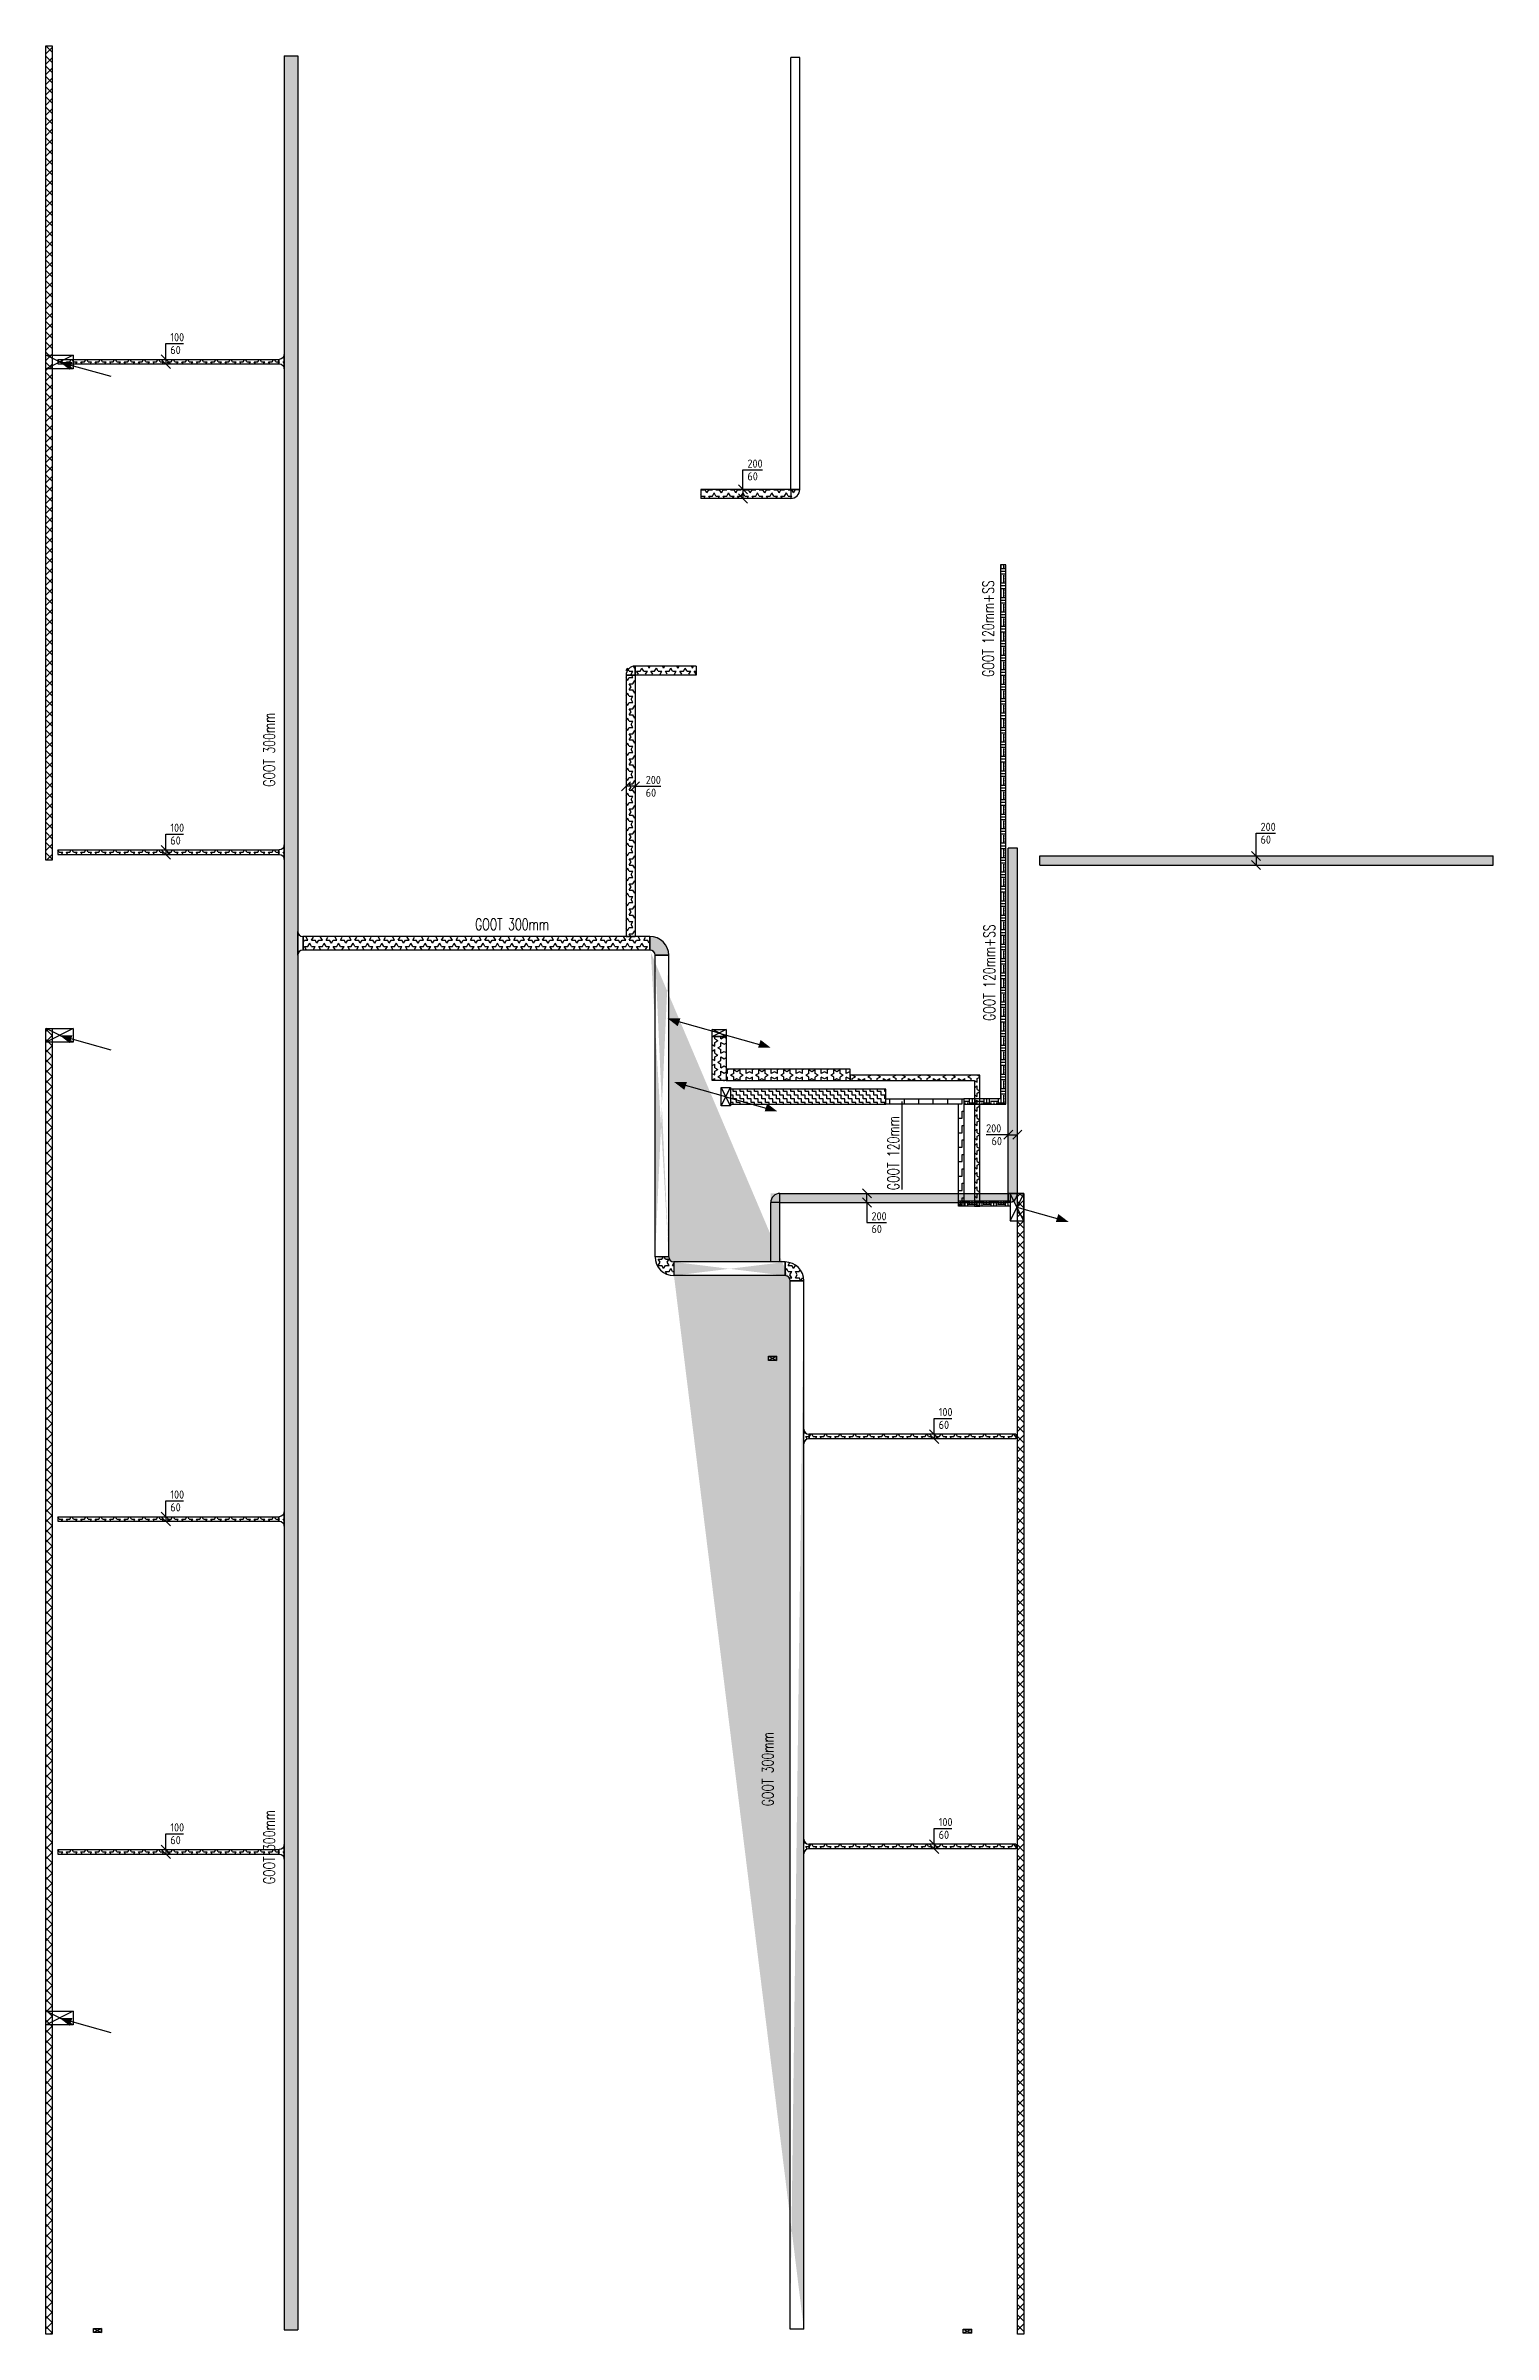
# Model space of a CAD drawing. Header units: millimetres. Extents: x -5310 to 110806, y 0 to 79600.
# Drawn here: x 45274 to 77094, y 29300 to 79600 of the extents above; entities that cross this region are included whole.
import ezdxf

# ---------------------------------------------------------------- set-up
doc = ezdxf.new("R2010")
doc.units = ezdxf.units.MM
doc.header["$LTSCALE"] = 100
for name, color, linetype in [('BL$4----_STEMPEL', 7, 'Continuous'), ('ByLayer', 2, 'Continuous'), ('EL6131--_ENERGIEBEDR (1996)', 2, 'Continuous'), ('EL6131--_GEBOUWINST (1996)', 2, 'Continuous'), ('EL6131--_KG_D', 3, 'Continuous'), ('EL6131--_WG_D', 3, 'Continuous'), ('EL6221--', 3, 'Continuous'), ('EM6131--_KG', 1, 'Continuous')]:
    doc.layers.add(name, color=color, linetype=linetype)
doc.styles.add('CofelyArial', font='arial.ttf')
doc.styles.add('ROMANS', font='ROMANS', dxfattribs={"width": 0.7})
doc.styles.add('STABICAD-018', font='ISOCP.SHX', dxfattribs={"height": 180})

msp = doc.modelspace()

# ---------------------------------------------------------------- texts
at = {"layer": 'EL6131--_ENERGIEBEDR (1996)', "color": 1, "linetype": 'Continuous', "style": 'ROMANS', "width": 0.7}
for s, p in [('GOOT 120mm+SS', (66119, 65728)), ('GOOT 300mm', (50311, 63313)), ('GOOT 120mm+SS', (66142, 58166)), ('GOOT 120mm', (64031, 54446)), ('GOOT 300mm', (61272, 40904)), ('GOOT 300mm', (50311, 39194))]:
    msp.add_text(s, height=250, rotation=90, dxfattribs=at).set_placement(p)
msp.add_text('GOOT 300mm', height=250, dxfattribs=at).set_placement((54711, 60164))

# ---------------------------------------------------------------- blocks, each defined once
blk = doc.blocks.new('*X48')
at = {"color": 0}
for p, q in [((5471, 8673), (5468, 8676)), ((5530, 8673), (5670, 8813)), ((5695, 8673), (5555, 8813)), ((5755, 8673), (5895, 8813)), ((5920, 8673), (5780, 8813)), ((5979, 8673), (6119, 8813)), ((6144, 8673), (6004, 8813)), ((6204, 8673), (6344, 8813)), ((6369, 8673), (6229, 8813)), ((6428, 8673), (6568, 8813)), ((6593, 8673), (6453, 8813)), ((6653, 8673), (6793, 8813)), ((6818, 8673), (6678, 8813)), ((6877, 8673), (7017, 8813)), ((7042, 8673), (6902, 8813)), ((7102, 8673), (7242, 8813)), ((7267, 8673), (7127, 8813)), ((7326, 8673), (7466, 8813)), ((7491, 8673), (7351, 8813)), ((7551, 8673), (7691, 8813)), ((7716, 8673), (7576, 8813)), ((7775, 8673), (7915, 8813)), ((7940, 8673), (7800, 8813)), ((8000, 8673), (8140, 8813)), ((8165, 8673), (8025, 8813)), ((8224, 8673), (8364, 8813)), ((8389, 8673), (8249, 8813)), ((8449, 8673), (8589, 8813)), ((8614, 8673), (8474, 8813)), ((8673, 8673), (8813, 8813)), ((8838, 8673), (8698, 8813)), ((8898, 8673), (9038, 8813)), ((9063, 8673), (8923, 8813)), ((9122, 8673), (9262, 8813)), ((9287, 8673), (9147, 8813)), ((9347, 8673), (9487, 8813)), ((9512, 8673), (9372, 8813)), ((9571, 8673), (9711, 8813)), ((9736, 8673), (9596, 8813)), ((9796, 8673), (9936, 8813)), ((9961, 8673), (9821, 8813)), ((10020, 8673), (10160, 8813)), ((10185, 8673), (10045, 8813)), ((10245, 8673), (10385, 8813)), ((10410, 8673), (10270, 8813)), ((10469, 8673), (10609, 8813)), ((10634, 8673), (10494, 8813)), ((10694, 8673), (10834, 8813)), ((10859, 8673), (10719, 8813)), ((10918, 8673), (11058, 8813)), ((11083, 8673), (10943, 8813)), ((11143, 8673), (11283, 8813)), ((11308, 8673), (11168, 8813)), ((11367, 8673), (11507, 8813)), ((11532, 8673), (11392, 8813)), ((11592, 8673), (11732, 8813)), ((11757, 8673), (11617, 8813)), ((11816, 8673), (11956, 8813)), ((11981, 8673), (11841, 8813)), ((12041, 8673), (12181, 8813)), ((12206, 8673), (12066, 8813)), ((12265, 8673), (12405, 8813)), ((12430, 8673), (12290, 8813)), ((12490, 8673), (12630, 8813)), ((12655, 8673), (12515, 8813)), ((12714, 8673), (12854, 8813)), ((12879, 8673), (12739, 8813)), ((12939, 8673), (13079, 8813)), ((13104, 8673), (12964, 8813)), ((13163, 8673), (13303, 8813)), ((13328, 8673), (13188, 8813)), ((13388, 8673), (13528, 8813)), ((13553, 8673), (13413, 8813)), ((13612, 8673), (13752, 8813)), ((13777, 8673), (13637, 8813)), ((13837, 8673), (13977, 8813)), ((14002, 8673), (13862, 8813)), ((14061, 8673), (14201, 8813)), ((14226, 8673), (14086, 8813)), ((14286, 8673), (14426, 8813)), ((14451, 8673), (14311, 8813)), ((14510, 8673), (14650, 8813)), ((14675, 8673), (14535, 8813)), ((14735, 8673), (14875, 8813)), ((14900, 8673), (14760, 8813)), ((14959, 8673), (15099, 8813)), ((15124, 8673), (14984, 8813)), ((15184, 8673), (15324, 8813)), ((15349, 8673), (15209, 8813)), ((15409, 8673), (15549, 8813)), ((15573, 8673), (15433, 8813)), ((15633, 8673), (15773, 8813)), ((15798, 8673), (15658, 8813)), ((15858, 8673), (15998, 8813)), ((16022, 8673), (15882, 8813)), ((16082, 8673), (16222, 8813)), ((16247, 8673), (16107, 8813)), ((16307, 8673), (16447, 8813)), ((16471, 8673), (16331, 8813)), ((16531, 8673), (16671, 8813)), ((16696, 8673), (16556, 8813)), ((16756, 8673), (16896, 8813)), ((16920, 8673), (16780, 8813)), ((16980, 8673), (17120, 8813)), ((17145, 8673), (17005, 8813)), ((17205, 8673), (17345, 8813)), ((17369, 8673), (17229, 8813)), ((17429, 8673), (17569, 8813)), ((17594, 8673), (17454, 8813)), ((17654, 8673), (17794, 8813)), ((17818, 8673), (17678, 8813)), ((17878, 8673), (18018, 8813)), ((18043, 8673), (17903, 8813)), ((18103, 8673), (18243, 8813)), ((18267, 8673), (18127, 8813)), ((18327, 8673), (18467, 8813)), ((18492, 8673), (18352, 8813)), ((18552, 8673), (18692, 8813)), ((18716, 8673), (18576, 8813)), ((18776, 8673), (18916, 8813)), ((18941, 8673), (18801, 8813)), ((19001, 8673), (19141, 8813)), ((19165, 8673), (19025, 8813)), ((19225, 8673), (19365, 8813)), ((19390, 8673), (19250, 8813)), ((19450, 8673), (19590, 8813)), ((19614, 8673), (19474, 8813)), ((19674, 8673), (19814, 8813)), ((19839, 8673), (19699, 8813)), ((19899, 8673), (20039, 8813)), ((20064, 8673), (19924, 8813)), ((20123, 8673), (20263, 8813)), ((20288, 8673), (20148, 8813)), ((20348, 8673), (20488, 8813)), ((20513, 8673), (20373, 8813)), ((20572, 8673), (20712, 8813)), ((20737, 8673), (20597, 8813)), ((20797, 8673), (20937, 8813)), ((20962, 8673), (20822, 8813)), ((21021, 8673), (21161, 8813)), ((21186, 8673), (21046, 8813)), ((21246, 8673), (21386, 8813)), ((21411, 8673), (21271, 8813)), ((21470, 8673), (21610, 8813)), ((21635, 8673), (21495, 8813)), ((21695, 8673), (21835, 8813)), ((21860, 8673), (21720, 8813)), ((21919, 8673), (22059, 8813)), ((22084, 8673), (21944, 8813)), ((22144, 8673), (22284, 8813)), ((22309, 8673), (22169, 8813)), ((22368, 8673), (22508, 8813)), ((22533, 8673), (22393, 8813)), ((22593, 8673), (22733, 8813)), ((22758, 8673), (22618, 8813)), ((22817, 8673), (22957, 8813)), ((22982, 8673), (22842, 8813)), ((23042, 8673), (23182, 8813)), ((23207, 8673), (23067, 8813)), ((23266, 8673), (23406, 8813)), ((23431, 8673), (23291, 8813)), ((23491, 8673), (23631, 8813)), ((23656, 8673), (23516, 8813)), ((23715, 8673), (23855, 8813)), ((23880, 8673), (23740, 8813)), ((23940, 8673), (24080, 8813)), ((24105, 8673), (23965, 8813)), ((24164, 8673), (24304, 8813)), ((24329, 8673), (24189, 8813)), ((24389, 8673), (24529, 8813)), ((24554, 8673), (24414, 8813)), ((24613, 8673), (24753, 8813)), ((24778, 8673), (24638, 8813)), ((24838, 8673), (24978, 8813)), ((25003, 8673), (24863, 8813)), ((25062, 8673), (25202, 8813)), ((25227, 8673), (25087, 8813)), ((25287, 8673), (25427, 8813)), ((25452, 8673), (25312, 8813)), ((25511, 8673), (25651, 8813)), ((25676, 8673), (25536, 8813)), ((25736, 8673), (25876, 8813)), ((25901, 8673), (25761, 8813)), ((25960, 8673), (26100, 8813)), ((26125, 8673), (25985, 8813)), ((26185, 8673), (26325, 8813)), ((26350, 8673), (26210, 8813)), ((26409, 8673), (26549, 8813)), ((26574, 8673), (26434, 8813)), ((26634, 8673), (26774, 8813)), ((26799, 8673), (26659, 8813)), ((26858, 8673), (26998, 8813)), ((27023, 8673), (26883, 8813)), ((27083, 8673), (27223, 8813)), ((27248, 8673), (27108, 8813)), ((27307, 8673), (27447, 8813)), ((27472, 8673), (27332, 8813)), ((27532, 8673), (27672, 8813)), ((27697, 8673), (27557, 8813)), ((27756, 8673), (27896, 8813)), ((27921, 8673), (27781, 8813)), ((27981, 8673), (28121, 8813)), ((28146, 8673), (28006, 8813)), ((28205, 8673), (28345, 8813)), ((28370, 8673), (28230, 8813)), ((28430, 8673), (28570, 8813)), ((28595, 8673), (28455, 8813)), ((28654, 8673), (28794, 8813)), ((28819, 8673), (28679, 8813)), ((28879, 8673), (29019, 8813)), ((29044, 8673), (28904, 8813)), ((29103, 8673), (29243, 8813)), ((29268, 8673), (29128, 8813)), ((29328, 8673), (29468, 8813)), ((29493, 8673), (29353, 8813)), ((29552, 8673), (29692, 8813)), ((29717, 8673), (29577, 8813)), ((29777, 8673), (29917, 8813)), ((29942, 8673), (29802, 8813)), ((30001, 8673), (30141, 8813)), ((30166, 8673), (30026, 8813)), ((30226, 8673), (30366, 8813)), ((30391, 8673), (30251, 8813)), ((30450, 8673), (30543, 8766)), ((30543, 8745), (30475, 8813))]:
    blk.add_line(p, q, dxfattribs=at)
blk = doc.blocks.new('*X47')
at = {"color": 0}
for p, q in [((37992, 30033), (37868, 30157)), ((37891, 30033), (38031, 30173)), ((38217, 30033), (38077, 30173)), ((38116, 30033), (38256, 30173)), ((38441, 30033), (38301, 30173)), ((38340, 30033), (38480, 30173)), ((38666, 30033), (38526, 30173)), ((38565, 30033), (38705, 30173)), ((38890, 30033), (38750, 30173)), ((38789, 30033), (38929, 30173)), ((39115, 30033), (38975, 30173)), ((39014, 30033), (39154, 30173)), ((39339, 30033), (39199, 30173)), ((39238, 30033), (39378, 30173)), ((39564, 30033), (39424, 30173)), ((39463, 30033), (39603, 30173)), ((39788, 30033), (39648, 30173)), ((39687, 30033), (39827, 30173)), ((40013, 30033), (39873, 30173)), ((39912, 30033), (40052, 30173)), ((40237, 30033), (40097, 30173)), ((40136, 30033), (40276, 30173)), ((40462, 30033), (40322, 30173)), ((40361, 30033), (40501, 30173)), ((40686, 30033), (40546, 30173)), ((40585, 30033), (40725, 30173)), ((40911, 30033), (40771, 30173)), ((40810, 30033), (40950, 30173)), ((41135, 30033), (40995, 30173)), ((41034, 30033), (41174, 30173)), ((41360, 30033), (41220, 30173)), ((41259, 30033), (41399, 30173)), ((41584, 30033), (41444, 30173)), ((41483, 30033), (41623, 30173)), ((41809, 30033), (41669, 30173)), ((41708, 30033), (41848, 30173)), ((42033, 30033), (41893, 30173)), ((41932, 30033), (42072, 30173)), ((42258, 30033), (42118, 30173)), ((42157, 30033), (42297, 30173)), ((42482, 30033), (42342, 30173)), ((42381, 30033), (42521, 30173)), ((42707, 30033), (42567, 30173)), ((42606, 30033), (42746, 30173)), ((42931, 30033), (42791, 30173)), ((42830, 30033), (42970, 30173)), ((43156, 30033), (43016, 30173)), ((43055, 30033), (43195, 30173)), ((43380, 30033), (43240, 30173)), ((43279, 30033), (43419, 30173)), ((43605, 30033), (43465, 30173)), ((43504, 30033), (43644, 30173)), ((43829, 30033), (43689, 30173)), ((43728, 30033), (43868, 30173)), ((44054, 30033), (43914, 30173)), ((43953, 30033), (44093, 30173)), ((44278, 30033), (44138, 30173)), ((44177, 30033), (44317, 30173)), ((44503, 30033), (44363, 30173)), ((44402, 30033), (44542, 30173)), ((44727, 30033), (44587, 30173)), ((44626, 30033), (44766, 30173)), ((44952, 30033), (44812, 30173)), ((44851, 30033), (44991, 30173)), ((45176, 30033), (45036, 30173)), ((45075, 30033), (45215, 30173)), ((45401, 30033), (45261, 30173)), ((45300, 30033), (45440, 30173)), ((45625, 30033), (45485, 30173)), ((45524, 30033), (45664, 30173)), ((45850, 30033), (45710, 30173)), ((45749, 30033), (45889, 30173)), ((46074, 30033), (45934, 30173)), ((45973, 30033), (46113, 30173)), ((46299, 30033), (46159, 30173)), ((46198, 30033), (46338, 30173)), ((46523, 30033), (46383, 30173)), ((46422, 30033), (46562, 30173)), ((46748, 30033), (46608, 30173)), ((46647, 30033), (46787, 30173)), ((46972, 30033), (46832, 30173)), ((46871, 30033), (47011, 30173)), ((47197, 30033), (47057, 30173)), ((47096, 30033), (47236, 30173)), ((47421, 30033), (47281, 30173)), ((47320, 30033), (47460, 30173)), ((47646, 30033), (47506, 30173)), ((47545, 30033), (47685, 30173)), ((47870, 30033), (47730, 30173)), ((47769, 30033), (47909, 30173)), ((48095, 30033), (47955, 30173)), ((47994, 30033), (48134, 30173)), ((48319, 30033), (48179, 30173)), ((48218, 30033), (48358, 30173)), ((48544, 30033), (48404, 30173)), ((48443, 30033), (48583, 30173)), ((48768, 30033), (48628, 30173)), ((48667, 30033), (48807, 30173)), ((48993, 30033), (48853, 30173)), ((48892, 30033), (49032, 30173)), ((49217, 30033), (49077, 30173)), ((49116, 30033), (49256, 30173)), ((49442, 30033), (49302, 30173)), ((49341, 30033), (49481, 30173)), ((49666, 30033), (49526, 30173)), ((49565, 30033), (49705, 30173)), ((49891, 30033), (49751, 30173)), ((49790, 30033), (49930, 30173)), ((50115, 30033), (49975, 30173)), ((50014, 30033), (50154, 30173)), ((50340, 30033), (50200, 30173)), ((50239, 30033), (50379, 30173)), ((50564, 30033), (50424, 30173)), ((50463, 30033), (50603, 30173)), ((50789, 30033), (50649, 30173)), ((50688, 30033), (50828, 30173)), ((51013, 30033), (50873, 30173)), ((50912, 30033), (51052, 30173)), ((51238, 30033), (51098, 30173)), ((51137, 30033), (51277, 30173)), ((51463, 30033), (51323, 30173)), ((51361, 30033), (51501, 30173)), ((51687, 30033), (51547, 30173)), ((51586, 30033), (51726, 30173)), ((51912, 30033), (51772, 30173)), ((51810, 30033), (51950, 30173)), ((52136, 30033), (51996, 30173)), ((52035, 30033), (52175, 30173)), ((52361, 30033), (52221, 30173)), ((52259, 30033), (52399, 30173)), ((52585, 30033), (52445, 30173)), ((52484, 30033), (52624, 30173)), ((52810, 30033), (52670, 30173)), ((52708, 30033), (52848, 30173)), ((53034, 30033), (52894, 30173)), ((52933, 30033), (53073, 30173)), ((53259, 30033), (53119, 30173)), ((53157, 30033), (53297, 30173)), ((53483, 30033), (53343, 30173)), ((53382, 30033), (53522, 30173)), ((53708, 30033), (53568, 30173)), ((53606, 30033), (53746, 30173)), ((53932, 30033), (53792, 30173)), ((53831, 30033), (53971, 30173)), ((54157, 30033), (54017, 30173)), ((54055, 30033), (54195, 30173)), ((54381, 30033), (54241, 30173)), ((54280, 30033), (54420, 30173)), ((54606, 30033), (54466, 30173)), ((54505, 30033), (54645, 30173)), ((54830, 30033), (54690, 30173)), ((54729, 30033), (54869, 30173)), ((55055, 30033), (54915, 30173)), ((54954, 30033), (55094, 30173)), ((55279, 30033), (55139, 30173)), ((55178, 30033), (55318, 30173)), ((55504, 30033), (55364, 30173)), ((55403, 30033), (55543, 30173)), ((55728, 30033), (55588, 30173)), ((55627, 30033), (55767, 30173))]:
    blk.add_line(p, q, dxfattribs=at)
blk = doc.blocks.new('*X49')
at = {"color": 0}
for p, q in [((5502, 29970), (5468, 30004)), ((5499, 29970), (5639, 30110)), ((5727, 29970), (5587, 30110)), ((5723, 29970), (5863, 30110)), ((5951, 29970), (5811, 30110)), ((5948, 29970), (6088, 30110)), ((6176, 29970), (6036, 30110)), ((6172, 29970), (6312, 30110)), ((6400, 29970), (6260, 30110)), ((6397, 29970), (6537, 30110)), ((6625, 29970), (6485, 30110)), ((6621, 29970), (6761, 30110)), ((6849, 29970), (6709, 30110)), ((6846, 29970), (6986, 30110)), ((7074, 29970), (6934, 30110)), ((7070, 29970), (7210, 30110)), ((7298, 29970), (7158, 30110)), ((7295, 29970), (7435, 30110)), ((7523, 29970), (7383, 30110)), ((7519, 29970), (7659, 30110)), ((7747, 29970), (7607, 30110)), ((7744, 29970), (7884, 30110)), ((7972, 29970), (7832, 30110)), ((7968, 29970), (8108, 30110)), ((8196, 29970), (8056, 30110)), ((8193, 29970), (8333, 30110)), ((8421, 29970), (8281, 30110)), ((8417, 29970), (8557, 30110)), ((8645, 29970), (8505, 30110)), ((8642, 29970), (8782, 30110)), ((8870, 29970), (8730, 30110)), ((8866, 29970), (9006, 30110)), ((9094, 29970), (8954, 30110)), ((9091, 29970), (9231, 30110)), ((9319, 29970), (9179, 30110)), ((9315, 29970), (9455, 30110)), ((9543, 29970), (9403, 30110)), ((9540, 29970), (9680, 30110)), ((9768, 29970), (9628, 30110)), ((9764, 29970), (9904, 30110)), ((9992, 29970), (9852, 30110)), ((9989, 29970), (10129, 30110)), ((10217, 29970), (10077, 30110)), ((10213, 29970), (10353, 30110)), ((10441, 29970), (10301, 30110)), ((10438, 29970), (10578, 30110)), ((10666, 29970), (10526, 30110)), ((10662, 29970), (10802, 30110)), ((10890, 29970), (10750, 30110)), ((10887, 29970), (11027, 30110)), ((11115, 29970), (10975, 30110)), ((11111, 29970), (11251, 30110)), ((11339, 29970), (11199, 30110)), ((11336, 29970), (11476, 30110)), ((11564, 29970), (11424, 30110)), ((11560, 29970), (11700, 30110)), ((11788, 29970), (11648, 30110)), ((11785, 29970), (11925, 30110)), ((12013, 29970), (11873, 30110)), ((12009, 29970), (12149, 30110)), ((12237, 29970), (12097, 30110)), ((12234, 29970), (12374, 30110)), ((12462, 29970), (12322, 30110)), ((12458, 29970), (12598, 30110)), ((12686, 29970), (12546, 30110)), ((12683, 29970), (12823, 30110)), ((12911, 29970), (12771, 30110)), ((12907, 29970), (13047, 30110)), ((13135, 29970), (12995, 30110)), ((13132, 29970), (13272, 30110)), ((13360, 29970), (13220, 30110)), ((13356, 29970), (13496, 30110)), ((13584, 29970), (13444, 30110)), ((13581, 29970), (13721, 30110)), ((13809, 29970), (13669, 30110)), ((13805, 29970), (13945, 30110)), ((14033, 29970), (13893, 30110)), ((14030, 29970), (14170, 30110)), ((14258, 29970), (14118, 30110)), ((14254, 29970), (14394, 30110)), ((14482, 29970), (14342, 30110)), ((14479, 29970), (14619, 30110)), ((14707, 29970), (14567, 30110)), ((14703, 29970), (14843, 30110)), ((14931, 29970), (14791, 30110)), ((14928, 29970), (15068, 30110)), ((15156, 29970), (15016, 30110)), ((15152, 29970), (15292, 30110)), ((15380, 29970), (15240, 30110)), ((15377, 29970), (15517, 30110)), ((15605, 29970), (15465, 30110)), ((15602, 29970), (15742, 30110)), ((15829, 29970), (15689, 30110)), ((15826, 29970), (15966, 30110)), ((16054, 29970), (15914, 30110)), ((16051, 29970), (16191, 30110)), ((16278, 29970), (16138, 30110)), ((16275, 29970), (16415, 30110)), ((16503, 29970), (16363, 30110)), ((16500, 29970), (16640, 30110)), ((16727, 29970), (16587, 30110)), ((16724, 29970), (16864, 30110)), ((16952, 29970), (16812, 30110)), ((16949, 29970), (17089, 30110)), ((17176, 29970), (17036, 30110)), ((17173, 29970), (17313, 30110)), ((17401, 29970), (17261, 30110)), ((17398, 29970), (17538, 30110)), ((17625, 29970), (17485, 30110)), ((17622, 29970), (17762, 30110)), ((17850, 29970), (17710, 30110)), ((17847, 29970), (17987, 30110)), ((18074, 29970), (17934, 30110)), ((18071, 29970), (18211, 30110)), ((18299, 29970), (18159, 30110)), ((18296, 29970), (18436, 30110)), ((18523, 29970), (18383, 30110)), ((18520, 29970), (18660, 30110)), ((18748, 29970), (18608, 30110)), ((18745, 29970), (18885, 30110)), ((18972, 29970), (18832, 30110)), ((18969, 29970), (19109, 30110)), ((19197, 29970), (19057, 30110)), ((19194, 29970), (19334, 30110)), ((19421, 29970), (19281, 30110)), ((19418, 29970), (19558, 30110)), ((19646, 29970), (19506, 30110)), ((19643, 29970), (19783, 30110)), ((19871, 29970), (19731, 30110)), ((19867, 29970), (20007, 30110)), ((20095, 29970), (19955, 30110)), ((20092, 29970), (20232, 30110)), ((20320, 29970), (20180, 30110)), ((20316, 29970), (20456, 30110)), ((20544, 29970), (20404, 30110)), ((20541, 29970), (20681, 30110)), ((20769, 29970), (20629, 30110)), ((20765, 29970), (20905, 30110)), ((20993, 29970), (20853, 30110)), ((20990, 29970), (21130, 30110)), ((21218, 29970), (21078, 30110)), ((21214, 29970), (21354, 30110)), ((21442, 29970), (21302, 30110)), ((21439, 29970), (21579, 30110)), ((21667, 29970), (21527, 30110)), ((21663, 29970), (21803, 30110)), ((21891, 29970), (21751, 30110)), ((21888, 29970), (22028, 30110)), ((22116, 29970), (21976, 30110)), ((22112, 29970), (22252, 30110)), ((22340, 29970), (22200, 30110)), ((22337, 29970), (22477, 30110)), ((22565, 29970), (22425, 30110)), ((22561, 29970), (22701, 30110)), ((22789, 29970), (22649, 30110)), ((22786, 29970), (22926, 30110)), ((23014, 29970), (22874, 30110)), ((23010, 29970), (23150, 30110)), ((23238, 29970), (23098, 30110)), ((23235, 29970), (23375, 30110)), ((23463, 29970), (23323, 30110)), ((23459, 29970), (23599, 30110)), ((23687, 29970), (23547, 30110)), ((23684, 29970), (23824, 30110)), ((23912, 29970), (23772, 30110)), ((23908, 29970), (24048, 30110)), ((24136, 29970), (23996, 30110)), ((24133, 29970), (24273, 30110)), ((24361, 29970), (24221, 30110)), ((24357, 29970), (24497, 30110)), ((24585, 29970), (24445, 30110)), ((24582, 29970), (24722, 30110)), ((24810, 29970), (24670, 30110)), ((24806, 29970), (24946, 30110)), ((25034, 29970), (24894, 30110)), ((25031, 29970), (25171, 30110)), ((25259, 29970), (25119, 30110)), ((25255, 29970), (25395, 30110)), ((25483, 29970), (25343, 30110)), ((25480, 29970), (25620, 30110)), ((25708, 29970), (25568, 30110)), ((25704, 29970), (25844, 30110)), ((25932, 29970), (25792, 30110)), ((25929, 29970), (26069, 30110)), ((26157, 29970), (26017, 30110)), ((26153, 29970), (26293, 30110)), ((26381, 29970), (26241, 30110)), ((26378, 29970), (26518, 30110)), ((26606, 29970), (26466, 30110)), ((26602, 29970), (26742, 30110)), ((26830, 29970), (26690, 30110)), ((26827, 29970), (26967, 30110)), ((27055, 29970), (26915, 30110)), ((27051, 29970), (27191, 30110)), ((27279, 29970), (27139, 30110)), ((27276, 29970), (27416, 30110)), ((27504, 29970), (27364, 30110)), ((27500, 29970), (27640, 30110)), ((27728, 29970), (27588, 30110)), ((27725, 29970), (27865, 30110)), ((27953, 29970), (27813, 30110)), ((27949, 29970), (28089, 30110)), ((28177, 29970), (28037, 30110)), ((28174, 29970), (28314, 30110)), ((28402, 29970), (28262, 30110)), ((28398, 29970), (28538, 30110)), ((28626, 29970), (28486, 30110)), ((28623, 29970), (28763, 30110)), ((28851, 29970), (28711, 30110)), ((28847, 29970), (28987, 30110)), ((29075, 29970), (28935, 30110)), ((29072, 29970), (29212, 30110)), ((29300, 29970), (29160, 30110)), ((29296, 29970), (29436, 30110)), ((29524, 29970), (29384, 30110)), ((29521, 29970), (29661, 30110)), ((29749, 29970), (29609, 30110)), ((29745, 29970), (29885, 30110)), ((29973, 29970), (29833, 30110)), ((29970, 29970), (30110, 30110)), ((30198, 29970), (30058, 30110)), ((30194, 29970), (30334, 30110)), ((30422, 29970), (30282, 30110)), ((30419, 29970), (30559, 30110)), ((30647, 29970), (30507, 30110)), ((30643, 29970), (30783, 30110)), ((30871, 29970), (30731, 30110)), ((30868, 29970), (31008, 30110)), ((31096, 29970), (30956, 30110)), ((31092, 29970), (31232, 30110)), ((31320, 29970), (31180, 30110)), ((31317, 29970), (31457, 30110)), ((31545, 29970), (31405, 30110)), ((31541, 29970), (31681, 30110)), ((31769, 29970), (31629, 30110)), ((31766, 29970), (31906, 30110)), ((31994, 29970), (31854, 30110)), ((31990, 29970), (32130, 30110)), ((32218, 29970), (32078, 30110)), ((32215, 29970), (32355, 30110)), ((32443, 29970), (32303, 30110)), ((32439, 29970), (32579, 30110)), ((32667, 29970), (32527, 30110)), ((32664, 29970), (32804, 30110)), ((32892, 29970), (32752, 30110)), ((32888, 29970), (33028, 30110)), ((33116, 29970), (32976, 30110)), ((33113, 29970), (33253, 30110)), ((33341, 29970), (33201, 30110)), ((33338, 29970), (33478, 30110)), ((33565, 29970), (33425, 30110)), ((33562, 29970), (33702, 30110)), ((33790, 29970), (33650, 30110)), ((33787, 29970), (33927, 30110)), ((34014, 29970), (33874, 30110)), ((34011, 29970), (34151, 30110)), ((34168, 30040), (34099, 30110))]:
    blk.add_line(p, q, dxfattribs=at)
blk = doc.blocks.new('NV-1')
at = {"layer": 'ByLayer'}
for p, q in [((0, 4), (7.91, 0)), ((0, 0), (7.91, 4))]:
    blk.add_line(p, q, dxfattribs=at)
blk.add_lwpolyline([(0, 0), (8, 0), (8, 4), (0, 4)], close=True, dxfattribs=at)
blk = doc.blocks.new('PIJL-UIT')
at = {"layer": 'ByLayer', "color": 2}
blk.add_line((0, 0), (2.92, 10.41), dxfattribs=at)
blk.add_solid([(3.23, 11.35), (1.51, 9.11), (3.24, 8.54)], dxfattribs=at)
blk = doc.blocks.new('*X52')
at = {"color": 0}
for p, q in [((30639, 34449), (30798, 34449)), ((30639, 34369), (30639, 34449)), ((30798, 34449), (30798, 34489)), ((30956, 34449), (31115, 34449)), ((30956, 34369), (30956, 34449)), ((31115, 34449), (31115, 34489)), ((31274, 34449), (31432, 34449)), ((31274, 34369), (31274, 34449)), ((31432, 34449), (31432, 34489)), ((31591, 34449), (31750, 34449)), ((31591, 34369), (31591, 34449)), ((31750, 34449), (31750, 34489)), ((31909, 34449), (32068, 34449)), ((31909, 34369), (31909, 34449)), ((32068, 34449), (32068, 34489)), ((32226, 34449), (32385, 34449)), ((32226, 34369), (32226, 34449)), ((32385, 34449), (32385, 34489)), ((32544, 34449), (32702, 34449)), ((32544, 34369), (32544, 34449)), ((32702, 34449), (32702, 34489)), ((32854, 34290), (32861, 34290)), ((32861, 34449), (32974, 34449)), ((32861, 34290), (32861, 34449)), ((32854, 33972), (32861, 33972)), ((32861, 34131), (32974, 34131)), ((32861, 33972), (32861, 34131)), ((32861, 33814), (32974, 33814)), ((32861, 33655), (32861, 33814)), ((32854, 33655), (32861, 33655)), ((32854, 33338), (32861, 33338)), ((32861, 33496), (32974, 33496)), ((32861, 33338), (32861, 33496)), ((32854, 33020), (32861, 33020)), ((32861, 33179), (32974, 33179)), ((32861, 33020), (32861, 33179)), ((32861, 32861), (32974, 32861)), ((32861, 32774), (32861, 32861))]:
    blk.add_line(p, q, dxfattribs=at)
blk = doc.blocks.new('*X51')
at = {"color": 0}
for p, q in [((30639, 34783), (30610, 34832)), ((30639, 34783), (30718, 34783)), ((30681, 34719), (30718, 34783)), ((30834, 34719), (30797, 34783)), ((30797, 34783), (30877, 34783)), ((30877, 34783), (30909, 34839)), ((30956, 34783), (30924, 34839)), ((30956, 34783), (31036, 34783)), ((30999, 34719), (31036, 34783)), ((31115, 34783), (31194, 34783)), ((31152, 34719), (31115, 34783)), ((31194, 34783), (31227, 34839)), ((31274, 34783), (31241, 34839)), ((31274, 34783), (31353, 34783)), ((31316, 34719), (31353, 34783)), ((31432, 34783), (31512, 34783)), ((31469, 34719), (31432, 34783)), ((31512, 34783), (31544, 34839)), ((31591, 34783), (31559, 34839)), ((31591, 34783), (31671, 34783)), ((31634, 34719), (31671, 34783)), ((31750, 34783), (31829, 34783)), ((31787, 34719), (31750, 34783)), ((31829, 34783), (31862, 34839)), ((31909, 34783), (31876, 34839)), ((31909, 34783), (31988, 34783)), ((31951, 34719), (31988, 34783)), ((32104, 34719), (32067, 34783)), ((32067, 34783), (32147, 34783)), ((32147, 34783), (32179, 34839)), ((32226, 34783), (32194, 34839)), ((32226, 34783), (32306, 34783)), ((32269, 34719), (32306, 34783)), ((32385, 34783), (32464, 34783)), ((32422, 34719), (32385, 34783)), ((32464, 34783), (32497, 34839)), ((32544, 34783), (32511, 34839)), ((32544, 34783), (32623, 34783)), ((32586, 34719), (32623, 34783)), ((32702, 34783), (32782, 34783)), ((32739, 34719), (32702, 34783)), ((32782, 34783), (32814, 34839)), ((32861, 34783), (32829, 34839)), ((32861, 34783), (32941, 34783)), ((32904, 34719), (32941, 34783)), ((33020, 34783), (33099, 34783)), ((33057, 34719), (33020, 34783)), ((33099, 34783), (33132, 34839)), ((33179, 34783), (33146, 34839)), ((33179, 34783), (33258, 34783)), ((33221, 34719), (33258, 34783)), ((33377, 34714), (33337, 34783)), ((33337, 34783), (33417, 34783)), ((33372, 34704), (33377, 34714)), ((33417, 34783), (33449, 34839)), ((33492, 34791), (33464, 34839)), ((33372, 34645), (33417, 34645)), ((33372, 34508), (33417, 34508)), ((33372, 34370), (33417, 34370)), ((33372, 34233), (33417, 34233)), ((33377, 34439), (33417, 34508)), ((33417, 34370), (33377, 34439)), ((33457, 34577), (33417, 34645)), ((33417, 34233), (33457, 34302)), ((33457, 34577), (33492, 34637)), ((33492, 34241), (33457, 34302)), ((33377, 34164), (33372, 34174)), ((33372, 34155), (33377, 34164)), ((33372, 34095), (33417, 34095)), ((33372, 33958), (33417, 33958)), ((33372, 33820), (33417, 33820)), ((33377, 33889), (33417, 33958)), ((33417, 33820), (33377, 33889)), ((33457, 34027), (33417, 34095)), ((33417, 33683), (33457, 33752)), ((33457, 34027), (33492, 34087)), ((33492, 33691), (33457, 33752)), ((33372, 33683), (33417, 33683)), ((33377, 33614), (33372, 33624)), ((33372, 33605), (33377, 33614)), ((33372, 33545), (33417, 33545)), ((33372, 33408), (33417, 33408)), ((33372, 33271), (33417, 33271)), ((33377, 33339), (33417, 33408)), ((33417, 33271), (33377, 33339)), ((33457, 33477), (33417, 33545)), ((33417, 33133), (33457, 33202)), ((33457, 33477), (33492, 33538)), ((33492, 33141), (33457, 33202)), ((33372, 33133), (33417, 33133)), ((33377, 33064), (33372, 33074)), ((33372, 33055), (33377, 33064)), ((33372, 32996), (33417, 32996)), ((33372, 32858), (33417, 32858)), ((33372, 32721), (33417, 32721)), ((33377, 32789), (33417, 32858)), ((33417, 32721), (33377, 32789)), ((33457, 32927), (33417, 32996)), ((33457, 32927), (33492, 32988)), ((33372, 32583), (33417, 32583)), ((33377, 32514), (33372, 32524)), ((33372, 32505), (33377, 32514)), ((33372, 32446), (33417, 32446)), ((33372, 32308), (33417, 32308)), ((33377, 32239), (33417, 32308)), ((33417, 32171), (33377, 32239)), ((33417, 32583), (33457, 32652)), ((33457, 32377), (33417, 32446)), ((33492, 32591), (33457, 32652)), ((33457, 32377), (33492, 32438)), ((33372, 32171), (33417, 32171)), ((33372, 32033), (33417, 32033)), ((33417, 32033), (33457, 32102)), ((33492, 32041), (33457, 32102))]:
    blk.add_line(p, q, dxfattribs=at)
blk = doc.blocks.new('*X50')
at = {"color": 0}
for p, q in [((33377, 29215), (33372, 29224)), ((33372, 29205), (33377, 29215)), ((33536, 29215), (33561, 29258)), ((33576, 29146), (33536, 29215)), ((33655, 29146), (33695, 29215)), ((33695, 29215), (33670, 29258)), ((33853, 29215), (33878, 29258)), ((33893, 29146), (33853, 29215)), ((33972, 29146), (34012, 29215)), ((34012, 29215), (33988, 29258)), ((34171, 29215), (34196, 29258)), ((34211, 29146), (34171, 29215)), ((34290, 29146), (34330, 29215)), ((34330, 29215), (34305, 29258)), ((33372, 29146), (33417, 29146)), ((33372, 29009), (33417, 29009)), ((33385, 28954), (33417, 29009)), ((33457, 29077), (33417, 29146)), ((33457, 29077), (33496, 29146)), ((33496, 29146), (33576, 29146)), ((33496, 29009), (33576, 29009)), ((33528, 28954), (33496, 29009)), ((33576, 29009), (33615, 29077)), ((33655, 29009), (33615, 29077)), ((33655, 29146), (33734, 29146)), ((33655, 29009), (33734, 29009)), ((33703, 28954), (33734, 29009)), ((33774, 29077), (33734, 29146)), ((33774, 29077), (33814, 29146)), ((33814, 29146), (33893, 29146)), ((33814, 29009), (33893, 29009)), ((33845, 28954), (33814, 29009)), ((33893, 29009), (33933, 29077)), ((33972, 29009), (33933, 29077)), ((33972, 29146), (34052, 29146)), ((33972, 29009), (34052, 29009)), ((34020, 28954), (34052, 29009)), ((34092, 29077), (34052, 29146)), ((34092, 29077), (34131, 29146)), ((34131, 29146), (34211, 29146)), ((34131, 29009), (34211, 29009)), ((34163, 28954), (34131, 29009)), ((34211, 29009), (34250, 29077)), ((34290, 29009), (34250, 29077)), ((34290, 29146), (34340, 29146)), ((34290, 29009), (34340, 29009)), ((34338, 28954), (34340, 28958))]:
    blk.add_line(p, q, dxfattribs=at)
blk = doc.blocks.new('*X53')
at = {"color": 0}
for p, q in [((33023, 15123), (33099, 15123)), ((33099, 15123), (33080, 15156)), ((33179, 15123), (33198, 15156)), ((33179, 15123), (33258, 15123)), ((33273, 15097), (33258, 15123)), ((33023, 14985), (33099, 14985)), ((33060, 14917), (33023, 14980)), ((33023, 14853), (33060, 14917)), ((33023, 14848), (33099, 14848)), ((33023, 14711), (33099, 14711)), ((33060, 14642), (33099, 14711)), ((33099, 14573), (33060, 14642)), ((33099, 14985), (33139, 15054)), ((33139, 14779), (33099, 14848)), ((33179, 14985), (33139, 15054)), ((33139, 14779), (33179, 14848)), ((33179, 14985), (33258, 14985)), ((33179, 14848), (33258, 14848)), ((33179, 14711), (33258, 14711)), ((33218, 14642), (33179, 14711)), ((33179, 14573), (33218, 14642)), ((33218, 14917), (33258, 14985)), ((33258, 14848), (33218, 14917)), ((33258, 14711), (33273, 14736)), ((33023, 14573), (33099, 14573)), ((33023, 14436), (33099, 14436)), ((33060, 14367), (33023, 14431)), ((33023, 14303), (33060, 14367)), ((33023, 14298), (33099, 14298)), ((33023, 14161), (33099, 14161)), ((33060, 14092), (33099, 14161)), ((33099, 14023), (33060, 14092)), ((33099, 14436), (33139, 14504)), ((33139, 14229), (33099, 14298)), ((33179, 14436), (33139, 14504)), ((33139, 14229), (33179, 14298)), ((33179, 14573), (33258, 14573)), ((33179, 14436), (33258, 14436)), ((33179, 14298), (33258, 14298)), ((33179, 14161), (33258, 14161)), ((33218, 14092), (33179, 14161)), ((33179, 14023), (33218, 14092)), ((33218, 14367), (33258, 14436)), ((33258, 14298), (33218, 14367)), ((33273, 14547), (33258, 14573)), ((33258, 14161), (33273, 14186)), ((33023, 14023), (33099, 14023)), ((33023, 13886), (33099, 13886)), ((33060, 13817), (33023, 13881)), ((33023, 13753), (33060, 13817)), ((33023, 13748), (33099, 13748)), ((33023, 13611), (33099, 13611)), ((33060, 13542), (33099, 13611)), ((33099, 13886), (33139, 13954)), ((33139, 13679), (33099, 13748)), ((33179, 13886), (33139, 13954)), ((33139, 13679), (33179, 13748)), ((33179, 14023), (33258, 14023)), ((33179, 13886), (33258, 13886)), ((33179, 13748), (33258, 13748)), ((33179, 13611), (33258, 13611)), ((33218, 13542), (33179, 13611)), ((33218, 13817), (33258, 13886)), ((33258, 13748), (33218, 13817)), ((33273, 13998), (33258, 14023)), ((33258, 13611), (33273, 13636)), ((33023, 13473), (33099, 13473)), ((33023, 13336), (33099, 13336)), ((33060, 13267), (33023, 13331)), ((33023, 13203), (33060, 13267)), ((33023, 13198), (33099, 13198)), ((33099, 13473), (33060, 13542)), ((33099, 13336), (33139, 13404)), ((33139, 13129), (33099, 13198)), ((33179, 13336), (33139, 13404)), ((33139, 13129), (33179, 13198)), ((33179, 13473), (33218, 13542)), ((33179, 13473), (33258, 13473)), ((33179, 13336), (33258, 13336)), ((33179, 13198), (33258, 13198)), ((33218, 13267), (33258, 13336)), ((33258, 13198), (33218, 13267)), ((33273, 13448), (33258, 13473)), ((33258, 13061), (33273, 13086)), ((33023, 13061), (33099, 13061)), ((33023, 12923), (33099, 12923)), ((33023, 12786), (33099, 12786)), ((33060, 12717), (33023, 12781)), ((33023, 12653), (33060, 12717)), ((33023, 12648), (33099, 12648)), ((33060, 12992), (33099, 13061)), ((33099, 12923), (33060, 12992)), ((33099, 12786), (33139, 12855)), ((33139, 12580), (33099, 12648)), ((33179, 12786), (33139, 12855)), ((33139, 12580), (33179, 12648)), ((33179, 13061), (33258, 13061)), ((33218, 12992), (33179, 13061)), ((33179, 12923), (33218, 12992)), ((33179, 12923), (33258, 12923)), ((33179, 12786), (33258, 12786)), ((33179, 12648), (33258, 12648)), ((33218, 12717), (33258, 12786)), ((33258, 12648), (33218, 12717)), ((33273, 12898), (33258, 12923)), ((33023, 12511), (33099, 12511)), ((33060, 12442), (33099, 12511)), ((33068, 12427), (33060, 12442)), ((33179, 12511), (33258, 12511)), ((33218, 12442), (33179, 12511)), ((33210, 12427), (33218, 12442)), ((33258, 12511), (33273, 12536))]:
    blk.add_line(p, q, dxfattribs=at)
blk = doc.blocks.new('*X54')
at = {"color": 0}
for p, q in [((32506, 15002), (32544, 15002)), ((32506, 14843), (32544, 14843)), ((32506, 14684), (32544, 14684)), ((32544, 15002), (32544, 15060)), ((32544, 14922), (32623, 14922)), ((32544, 14843), (32544, 14922)), ((32544, 14764), (32623, 14764)), ((32544, 14684), (32544, 14764)), ((32544, 14605), (32623, 14605)), ((32544, 14526), (32544, 14605)), ((32623, 15002), (32702, 15002)), ((32623, 14922), (32623, 15002)), ((32623, 14843), (32702, 14843)), ((32623, 14764), (32623, 14843)), ((32623, 14684), (32702, 14684)), ((32623, 14605), (32623, 14684)), ((32702, 15002), (32702, 15060)), ((32702, 14922), (32782, 14922)), ((32702, 14843), (32702, 14922)), ((32702, 14764), (32782, 14764)), ((32702, 14684), (32702, 14764)), ((32702, 14605), (32782, 14605)), ((32702, 14526), (32702, 14605)), ((32782, 15002), (32836, 15002)), ((32782, 14922), (32782, 15002)), ((32782, 14843), (32836, 14843)), ((32782, 14764), (32782, 14843)), ((32782, 14684), (32836, 14684)), ((32782, 14605), (32782, 14684)), ((32506, 14526), (32544, 14526)), ((32506, 14367), (32544, 14367)), ((32506, 14208), (32544, 14208)), ((32544, 14446), (32623, 14446)), ((32544, 14367), (32544, 14446)), ((32544, 14288), (32623, 14288)), ((32544, 14208), (32544, 14288)), ((32544, 14129), (32623, 14129)), ((32544, 14049), (32544, 14129)), ((32623, 14526), (32702, 14526)), ((32623, 14446), (32623, 14526)), ((32623, 14367), (32702, 14367)), ((32623, 14288), (32623, 14367)), ((32623, 14208), (32702, 14208)), ((32623, 14129), (32623, 14208)), ((32702, 14446), (32782, 14446)), ((32702, 14367), (32702, 14446)), ((32702, 14288), (32782, 14288)), ((32702, 14208), (32702, 14288)), ((32702, 14129), (32782, 14129)), ((32702, 14049), (32702, 14129)), ((32782, 14526), (32836, 14526)), ((32782, 14446), (32782, 14526)), ((32782, 14367), (32836, 14367)), ((32782, 14288), (32782, 14367)), ((32782, 14208), (32836, 14208)), ((32782, 14129), (32782, 14208)), ((32506, 14049), (32544, 14049)), ((32506, 13891), (32544, 13891)), ((32506, 13732), (32544, 13732)), ((32544, 13970), (32623, 13970)), ((32544, 13891), (32544, 13970)), ((32544, 13811), (32623, 13811)), ((32544, 13732), (32544, 13811)), ((32544, 13652), (32623, 13652)), ((32544, 13573), (32544, 13652)), ((32623, 14049), (32702, 14049)), ((32623, 13970), (32623, 14049)), ((32623, 13891), (32702, 13891)), ((32623, 13811), (32623, 13891)), ((32623, 13732), (32702, 13732)), ((32623, 13652), (32623, 13732)), ((32702, 13970), (32782, 13970)), ((32702, 13891), (32702, 13970)), ((32702, 13811), (32782, 13811)), ((32702, 13732), (32702, 13811)), ((32702, 13652), (32782, 13652)), ((32702, 13573), (32702, 13652)), ((32782, 14049), (32836, 14049)), ((32782, 13970), (32782, 14049)), ((32782, 13891), (32836, 13891)), ((32782, 13811), (32782, 13891)), ((32782, 13732), (32836, 13732)), ((32782, 13652), (32782, 13732)), ((32506, 13573), (32544, 13573)), ((32506, 13414), (32544, 13414)), ((32506, 13256), (32544, 13256)), ((32506, 13097), (32544, 13097)), ((32544, 13494), (32623, 13494)), ((32544, 13414), (32544, 13494)), ((32544, 13335), (32623, 13335)), ((32544, 13256), (32544, 13335)), ((32544, 13176), (32623, 13176)), ((32544, 13097), (32544, 13176)), ((32623, 13573), (32702, 13573)), ((32623, 13494), (32623, 13573)), ((32623, 13414), (32702, 13414)), ((32623, 13335), (32623, 13414)), ((32623, 13256), (32702, 13256)), ((32623, 13176), (32623, 13256)), ((32623, 13097), (32702, 13097)), ((32623, 13018), (32623, 13097)), ((32702, 13494), (32782, 13494)), ((32702, 13414), (32702, 13494)), ((32702, 13335), (32782, 13335)), ((32702, 13256), (32702, 13335)), ((32702, 13176), (32782, 13176)), ((32702, 13097), (32702, 13176)), ((32782, 13573), (32836, 13573)), ((32782, 13494), (32782, 13573)), ((32782, 13414), (32836, 13414)), ((32782, 13335), (32782, 13414)), ((32782, 13256), (32836, 13256)), ((32782, 13176), (32782, 13256)), ((32782, 13097), (32836, 13097)), ((32782, 13018), (32782, 13097)), ((32506, 12938), (32544, 12938)), ((32506, 12779), (32544, 12779)), ((32506, 12621), (32544, 12621)), ((32544, 13018), (32623, 13018)), ((32544, 12938), (32544, 13018)), ((32544, 12859), (32623, 12859)), ((32544, 12779), (32544, 12859)), ((32544, 12700), (32623, 12700)), ((32544, 12621), (32544, 12700)), ((32623, 12938), (32702, 12938)), ((32623, 12859), (32623, 12938)), ((32623, 12779), (32702, 12779)), ((32623, 12700), (32623, 12779)), ((32623, 12621), (32702, 12621)), ((32623, 12541), (32623, 12621)), ((32702, 13018), (32782, 13018)), ((32702, 12938), (32702, 13018)), ((32702, 12859), (32782, 12859)), ((32702, 12779), (32702, 12859)), ((32702, 12700), (32782, 12700)), ((32702, 12621), (32702, 12700)), ((32782, 12938), (32836, 12938)), ((32782, 12859), (32782, 12938)), ((32782, 12779), (32836, 12779)), ((32782, 12700), (32782, 12779)), ((32782, 12621), (32836, 12621)), ((32782, 12541), (32782, 12621)), ((32506, 12462), (32544, 12462)), ((32506, 12303), (32544, 12303)), ((32506, 12144), (32544, 12144)), ((32544, 12541), (32623, 12541)), ((32544, 12462), (32544, 12541)), ((32544, 12382), (32623, 12382)), ((32544, 12303), (32544, 12382)), ((32544, 12224), (32623, 12224)), ((32544, 12144), (32544, 12224)), ((32623, 12462), (32702, 12462)), ((32623, 12382), (32623, 12462)), ((32623, 12303), (32702, 12303)), ((32623, 12224), (32623, 12303)), ((32623, 12144), (32702, 12144)), ((32623, 12065), (32623, 12144)), ((32702, 12541), (32782, 12541)), ((32702, 12462), (32702, 12541)), ((32702, 12382), (32782, 12382)), ((32702, 12303), (32702, 12382)), ((32702, 12224), (32782, 12224)), ((32702, 12144), (32702, 12224)), ((32782, 12462), (32836, 12462)), ((32782, 12382), (32782, 12462)), ((32782, 12303), (32836, 12303)), ((32782, 12224), (32782, 12303)), ((32782, 12144), (32836, 12144)), ((32782, 12065), (32782, 12144)), ((32506, 11986), (32544, 11986)), ((32506, 11827), (32544, 11827)), ((32506, 11668), (32544, 11668)), ((32544, 12065), (32623, 12065)), ((32544, 11986), (32544, 12065)), ((32544, 11906), (32623, 11906)), ((32544, 11827), (32544, 11906)), ((32544, 11748), (32623, 11748)), ((32544, 11668), (32544, 11748)), ((32623, 11986), (32702, 11986)), ((32623, 11906), (32623, 11986)), ((32623, 11827), (32702, 11827)), ((32623, 11748), (32623, 11827)), ((32623, 11668), (32702, 11668)), ((32623, 11640), (32623, 11668)), ((32702, 12065), (32782, 12065)), ((32702, 11986), (32702, 12065)), ((32702, 11906), (32782, 11906)), ((32702, 11827), (32702, 11906)), ((32702, 11748), (32782, 11748)), ((32702, 11668), (32702, 11748)), ((32782, 11986), (32836, 11986)), ((32782, 11906), (32782, 11986)), ((32782, 11827), (32836, 11827)), ((32782, 11748), (32782, 11827)), ((32782, 11668), (32836, 11668)), ((32782, 11640), (32782, 11668))]:
    blk.add_line(p, q, dxfattribs=at)
blk = doc.blocks.new('*X55')
at = {"color": 0}
for p, q in [((32506, 9902), (32544, 9902)), ((32506, 9842), (32544, 9842)), ((32506, 9644), (32544, 9644)), ((32506, 9585), (32544, 9585)), ((32524, 9664), (32524, 9823)), ((32544, 9803), (32626, 9803)), ((32544, 9743), (32626, 9743)), ((32544, 9684), (32626, 9684)), ((32564, 9823), (32564, 9928)), ((32564, 9505), (32564, 9664)), ((32623, 9823), (32623, 9928)), ((32623, 9505), (32623, 9664)), ((32506, 9525), (32544, 9525)), ((32506, 9327), (32544, 9327)), ((32506, 9267), (32544, 9267)), ((32506, 9208), (32544, 9208)), ((32524, 9346), (32524, 9505)), ((32524, 9029), (32524, 9188)), ((32544, 9485), (32626, 9485)), ((32544, 9426), (32626, 9426)), ((32544, 9366), (32626, 9366)), ((32544, 9168), (32626, 9168)), ((32544, 9108), (32702, 9108)), ((32564, 9188), (32564, 9346)), ((32623, 9188), (32623, 9346)), ((32722, 9029), (32722, 9128)), ((32782, 9029), (32782, 9128)), ((32841, 9029), (32841, 9128)), ((32861, 9108), (33020, 9108)), ((33040, 9029), (33040, 9128)), ((33099, 9029), (33099, 9128)), ((33159, 9029), (33159, 9128)), ((33179, 9108), (33338, 9108)), ((33357, 9029), (33357, 9128)), ((33417, 9029), (33417, 9128)), ((33476, 9029), (33476, 9128)), ((33496, 9108), (33655, 9108)), ((33675, 9029), (33675, 9128)), ((33734, 9029), (33734, 9128)), ((33794, 9029), (33794, 9128)), ((33814, 9108), (33972, 9108)), ((33992, 9029), (33992, 9128)), ((34052, 9029), (34052, 9128)), ((34111, 9029), (34111, 9128)), ((34131, 9108), (34290, 9108)), ((34310, 9029), (34310, 9128)), ((34369, 9029), (34369, 9128)), ((34429, 9029), (34429, 9128)), ((34449, 9108), (34608, 9108)), ((34627, 9029), (34627, 9128)), ((34687, 9029), (34687, 9128)), ((34746, 9029), (34746, 9128)), ((34766, 9108), (34925, 9108)), ((34945, 9029), (34945, 9128)), ((35004, 9029), (35004, 9128)), ((35064, 9029), (35064, 9128)), ((35084, 9108), (35242, 9108)), ((35262, 9029), (35262, 9128)), ((35322, 9029), (35322, 9128)), ((35381, 9029), (35381, 9128)), ((35401, 9108), (35560, 9108)), ((35580, 9029), (35580, 9128)), ((35639, 9029), (35639, 9128)), ((35699, 9029), (35699, 9128)), ((35719, 9108), (35878, 9108)), ((35897, 9029), (35897, 9128)), ((35957, 9029), (35957, 9128)), ((36016, 9029), (36016, 9128)), ((36036, 9108), (36195, 9108)), ((36215, 9029), (36215, 9128)), ((36274, 9029), (36274, 9128)), ((36334, 9029), (36334, 9128)), ((36354, 9108), (36512, 9108)), ((36532, 9029), (36532, 9128)), ((36592, 9029), (36592, 9128)), ((36651, 9029), (36651, 9128)), ((36671, 9108), (36830, 9108)), ((36850, 9029), (36850, 9128)), ((36909, 9029), (36909, 9128)), ((36969, 9029), (36969, 9128)), ((36989, 9108), (37148, 9108)), ((37167, 9029), (37167, 9128)), ((37227, 9029), (37227, 9128)), ((37286, 9029), (37286, 9128)), ((37306, 9108), (37465, 9108)), ((37485, 9029), (37485, 9128)), ((37544, 9029), (37544, 9128)), ((37604, 9029), (37604, 9128)), ((37624, 9108), (37782, 9108)), ((37802, 9029), (37802, 9128)), ((37862, 9029), (37862, 9128)), ((37921, 9029), (37921, 9128)), ((37941, 9108), (38100, 9108)), ((38120, 9029), (38120, 9128)), ((38179, 9029), (38179, 9128)), ((38239, 9029), (38239, 9128)), ((38259, 9108), (38418, 9108)), ((38437, 9029), (38437, 9128)), ((38497, 9029), (38497, 9128)), ((38556, 9029), (38556, 9128)), ((38576, 9108), (38735, 9108)), ((38755, 9029), (38755, 9128)), ((38814, 9029), (38814, 9128)), ((38874, 9029), (38874, 9128)), ((38894, 9108), (39052, 9108)), ((39072, 9029), (39072, 9128)), ((39132, 9029), (39132, 9128)), ((39191, 9029), (39191, 9128)), ((39211, 9108), (39370, 9108)), ((39390, 9029), (39390, 9128)), ((39449, 9029), (39449, 9128)), ((39509, 9029), (39509, 9128)), ((39529, 9108), (39688, 9108)), ((39707, 9029), (39707, 9128)), ((39767, 9029), (39767, 9128)), ((39826, 9029), (39826, 9128)), ((39846, 9108), (40005, 9108)), ((40025, 9029), (40025, 9128)), ((40084, 9029), (40084, 9128)), ((40144, 9029), (40144, 9128)), ((40164, 9108), (40322, 9108)), ((40342, 9029), (40342, 9128)), ((40402, 9029), (40402, 9128)), ((40461, 9029), (40461, 9128)), ((40481, 9108), (40640, 9108)), ((40660, 9029), (40660, 9128)), ((40719, 9029), (40719, 9128)), ((40779, 9029), (40779, 9128)), ((40799, 9108), (40958, 9108)), ((40977, 9029), (40977, 9128)), ((41037, 9029), (41037, 9128)), ((41096, 9029), (41096, 9128)), ((41116, 9108), (41275, 9108)), ((41295, 9029), (41295, 9128)), ((41354, 9029), (41354, 9128)), ((41414, 9029), (41414, 9128)), ((41434, 9108), (41592, 9108)), ((41612, 9029), (41612, 9128)), ((41672, 9029), (41672, 9128)), ((41731, 9029), (41731, 9128)), ((41751, 9108), (41910, 9108)), ((41930, 9029), (41930, 9128)), ((41989, 9029), (41989, 9128)), ((42049, 9029), (42049, 9128)), ((42069, 9108), (42228, 9108)), ((42247, 9029), (42247, 9128)), ((42307, 9029), (42307, 9128)), ((42366, 9029), (42366, 9128)), ((42386, 9108), (42545, 9108)), ((42565, 9029), (42565, 9128)), ((42624, 9029), (42624, 9128)), ((42684, 9029), (42684, 9128)), ((42704, 9108), (42862, 9108)), ((42882, 9029), (42882, 9128)), ((42942, 9029), (42942, 9128)), ((43001, 9029), (43001, 9128)), ((43021, 9108), (43180, 9108)), ((43200, 9029), (43200, 9128)), ((43259, 9029), (43259, 9128)), ((43319, 9029), (43319, 9128)), ((43339, 9108), (43498, 9108)), ((43517, 9029), (43517, 9128)), ((43577, 9029), (43577, 9128)), ((43636, 9029), (43636, 9128)), ((43656, 9108), (43815, 9108)), ((43835, 9029), (43835, 9128)), ((43894, 9029), (43894, 9128)), ((43954, 9029), (43954, 9128)), ((43974, 9108), (44132, 9108)), ((44152, 9029), (44152, 9128)), ((44212, 9029), (44212, 9128)), ((44271, 9029), (44271, 9128)), ((44291, 9108), (44361, 9108)), ((32506, 9009), (32544, 9009)), ((32544, 9049), (32702, 9049)), ((32564, 9008), (32564, 9029)), ((32623, 9008), (32623, 9029)), ((32683, 9008), (32683, 9029)), ((32702, 9009), (32861, 9009)), ((32861, 9049), (33020, 9049)), ((32881, 9008), (32881, 9029)), ((32941, 9008), (32941, 9029)), ((33000, 9008), (33000, 9029)), ((33020, 9009), (33179, 9009)), ((33179, 9049), (33338, 9049)), ((33199, 9008), (33199, 9029)), ((33258, 9008), (33258, 9029)), ((33318, 9008), (33318, 9029)), ((33338, 9009), (33496, 9009)), ((33496, 9049), (33655, 9049)), ((33516, 9008), (33516, 9029)), ((33576, 9008), (33576, 9029)), ((33635, 9008), (33635, 9029)), ((33655, 9009), (33814, 9009)), ((33814, 9049), (33972, 9049)), ((33834, 9008), (33834, 9029)), ((33893, 9008), (33893, 9029)), ((33953, 9008), (33953, 9029)), ((33972, 9009), (34131, 9009)), ((34131, 9049), (34290, 9049)), ((34151, 9008), (34151, 9029)), ((34211, 9008), (34211, 9029)), ((34270, 9008), (34270, 9029)), ((34290, 9009), (34449, 9009)), ((34449, 9049), (34608, 9049)), ((34469, 9008), (34469, 9029)), ((34528, 9008), (34528, 9029)), ((34588, 9008), (34588, 9029)), ((34608, 9009), (34766, 9009)), ((34766, 9049), (34925, 9049)), ((34786, 9008), (34786, 9029)), ((34846, 9008), (34846, 9029)), ((34905, 9008), (34905, 9029)), ((34925, 9009), (35084, 9009)), ((35084, 9049), (35242, 9049)), ((35104, 9008), (35104, 9029)), ((35163, 9008), (35163, 9029)), ((35223, 9008), (35223, 9029)), ((35242, 9009), (35401, 9009)), ((35401, 9049), (35560, 9049)), ((35421, 9008), (35421, 9029)), ((35481, 9008), (35481, 9029)), ((35540, 9008), (35540, 9029)), ((35560, 9009), (35719, 9009)), ((35719, 9049), (35878, 9049)), ((35739, 9008), (35739, 9029)), ((35798, 9008), (35798, 9029)), ((35858, 9008), (35858, 9029)), ((35878, 9009), (36036, 9009)), ((36036, 9049), (36195, 9049)), ((36056, 9008), (36056, 9029)), ((36116, 9008), (36116, 9029)), ((36175, 9008), (36175, 9029)), ((36195, 9009), (36354, 9009)), ((36354, 9049), (36512, 9049)), ((36374, 9008), (36374, 9029)), ((36433, 9008), (36433, 9029)), ((36493, 9008), (36493, 9029)), ((36512, 9009), (36671, 9009)), ((36671, 9049), (36830, 9049)), ((36691, 9008), (36691, 9029)), ((36751, 9008), (36751, 9029)), ((36810, 9008), (36810, 9029)), ((36830, 9009), (36989, 9009)), ((36989, 9049), (37148, 9049)), ((37009, 9008), (37009, 9029)), ((37068, 9008), (37068, 9029)), ((37128, 9008), (37128, 9029)), ((37148, 9009), (37306, 9009)), ((37306, 9049), (37465, 9049)), ((37326, 9008), (37326, 9029)), ((37386, 9008), (37386, 9029)), ((37445, 9008), (37445, 9029)), ((37465, 9009), (37624, 9009)), ((37624, 9049), (37782, 9049)), ((37644, 9008), (37644, 9029)), ((37703, 9008), (37703, 9029)), ((37763, 9008), (37763, 9029)), ((37782, 9009), (37941, 9009)), ((37941, 9049), (38100, 9049)), ((37961, 9008), (37961, 9029)), ((38021, 9008), (38021, 9029)), ((38080, 9008), (38080, 9029)), ((38100, 9009), (38259, 9009)), ((38259, 9049), (38418, 9049)), ((38279, 9008), (38279, 9029)), ((38338, 9008), (38338, 9029)), ((38398, 9008), (38398, 9029)), ((38418, 9009), (38576, 9009)), ((38576, 9049), (38735, 9049)), ((38596, 9008), (38596, 9029)), ((38656, 9008), (38656, 9029)), ((38715, 9008), (38715, 9029)), ((38735, 9009), (38894, 9009)), ((38894, 9049), (39052, 9049)), ((38914, 9008), (38914, 9029)), ((38973, 9008), (38973, 9029)), ((39033, 9008), (39033, 9029)), ((39052, 9009), (39211, 9009)), ((39211, 9049), (39370, 9049)), ((39231, 9008), (39231, 9029)), ((39291, 9008), (39291, 9029)), ((39350, 9008), (39350, 9029)), ((39370, 9009), (39529, 9009)), ((39529, 9049), (39688, 9049)), ((39549, 9008), (39549, 9029)), ((39608, 9008), (39608, 9029)), ((39668, 9008), (39668, 9029)), ((39688, 9009), (39846, 9009)), ((39846, 9049), (40005, 9049)), ((39866, 9008), (39866, 9029)), ((39926, 9008), (39926, 9029)), ((39985, 9008), (39985, 9029)), ((40005, 9009), (40164, 9009)), ((40164, 9049), (40322, 9049)), ((40184, 9008), (40184, 9029)), ((40243, 9008), (40243, 9029)), ((40303, 9008), (40303, 9029)), ((40322, 9009), (40481, 9009)), ((40481, 9049), (40640, 9049)), ((40501, 9008), (40501, 9029)), ((40561, 9008), (40561, 9029)), ((40620, 9008), (40620, 9029)), ((40640, 9009), (40799, 9009)), ((40799, 9049), (40958, 9049)), ((40819, 9008), (40819, 9029)), ((40878, 9008), (40878, 9029)), ((40938, 9008), (40938, 9029)), ((40958, 9009), (41116, 9009)), ((41116, 9049), (41275, 9049)), ((41136, 9008), (41136, 9029)), ((41196, 9008), (41196, 9029)), ((41255, 9008), (41255, 9029)), ((41275, 9009), (41434, 9009)), ((41434, 9049), (41592, 9049)), ((41454, 9008), (41454, 9029)), ((41513, 9008), (41513, 9029)), ((41573, 9008), (41573, 9029)), ((41592, 9009), (41751, 9009)), ((41751, 9049), (41910, 9049)), ((41771, 9008), (41771, 9029)), ((41831, 9008), (41831, 9029)), ((41890, 9008), (41890, 9029)), ((41910, 9009), (42069, 9009)), ((42069, 9049), (42228, 9049)), ((42089, 9008), (42089, 9029)), ((42148, 9008), (42148, 9029)), ((42208, 9008), (42208, 9029)), ((42228, 9009), (42386, 9009)), ((42386, 9049), (42545, 9049)), ((42406, 9008), (42406, 9029)), ((42466, 9008), (42466, 9029)), ((42525, 9008), (42525, 9029)), ((42545, 9009), (42704, 9009)), ((42704, 9049), (42862, 9049)), ((42724, 9008), (42724, 9029)), ((42783, 9008), (42783, 9029)), ((42843, 9008), (42843, 9029)), ((42862, 9009), (43021, 9009)), ((43021, 9049), (43180, 9049)), ((43041, 9008), (43041, 9029)), ((43101, 9008), (43101, 9029)), ((43160, 9008), (43160, 9029)), ((43180, 9009), (43339, 9009)), ((43339, 9049), (43498, 9049)), ((43359, 9008), (43359, 9029)), ((43418, 9008), (43418, 9029)), ((43478, 9008), (43478, 9029)), ((43498, 9009), (43656, 9009)), ((43656, 9049), (43815, 9049)), ((43676, 9008), (43676, 9029)), ((43736, 9008), (43736, 9029)), ((43795, 9008), (43795, 9029)), ((43815, 9009), (43974, 9009)), ((43974, 9049), (44132, 9049)), ((43994, 9008), (43994, 9029)), ((44053, 9008), (44053, 9029)), ((44113, 9008), (44113, 9029)), ((44132, 9009), (44291, 9009)), ((44291, 9049), (44361, 9049)), ((44311, 9008), (44311, 9029))]:
    blk.add_line(p, q, dxfattribs=at)
blk = doc.blocks.new('*X56')
at = {"color": 0}
for p, q in [((30261, 9962), (30321, 9962)), ((30261, 9902), (30321, 9902)), ((30261, 9842), (30321, 9842)), ((30261, 9644), (30321, 9644)), ((30261, 9585), (30321, 9585)), ((30301, 9981), (30301, 10045)), ((30301, 9664), (30301, 9823)), ((30321, 10001), (30381, 10001)), ((30321, 9803), (30381, 9803)), ((30321, 9743), (30381, 9743)), ((30321, 9684), (30381, 9684)), ((30341, 9823), (30341, 9981)), ((30341, 9505), (30341, 9664)), ((30261, 9525), (30321, 9525)), ((30261, 9327), (30321, 9327)), ((30261, 9267), (30321, 9267)), ((30261, 9208), (30321, 9208)), ((30301, 9346), (30301, 9505)), ((30301, 9029), (30301, 9188)), ((30321, 9485), (30381, 9485)), ((30321, 9426), (30381, 9426)), ((30321, 9366), (30381, 9366)), ((30321, 9168), (30381, 9168)), ((30321, 9108), (30381, 9108)), ((30341, 9188), (30341, 9346)), ((30261, 9009), (30321, 9009)), ((30261, 8950), (30321, 8950)), ((30321, 9049), (30381, 9049)), ((30341, 8910), (30341, 9029))]:
    blk.add_line(p, q, dxfattribs=at)
blk = doc.blocks.new('*U69')
at = {"color": 0, "linetype": 'Continuous'}
for p, q in [((0, -260, -2730), (0, 260, -2730)), ((115, 150, -2730), (110, 150, -2730)), ((115, -150, -2730), (115, 150, -2730)), ((115, -150, -2730), (110, -150, -2730))]:
    blk.add_line(p, q, dxfattribs=at)
for centre, start, end in [((110, 260, -2730), 180, 270), ((110, -260, -2730), 90, 180)]:
    blk.add_arc(centre, 110, start, end, dxfattribs=at)
at = {"layer": 'EL6221--', "color": 1, "style": 'STABICAD-018'}
for tag in ['CODE', 'POSITIONCODE', 'SECTIONCODE']:
    blk.add_attdef(tag, (50815, 59873, 2730), '', height=1.8, dxfattribs=at)
blk = doc.blocks.new('*U114')
at = {"color": 0, "linetype": 'Continuous'}
for p, q in [((0, 100, -2730), (1975, 100, -2730)), ((0, -100, -2730), (0, 100, -2730)), ((1975, -100, -2730), (1975, 100, -2730)), ((0, -100, -2730), (1975, -100, -2730))]:
    blk.add_line(p, q, dxfattribs=at)
at = {"layer": 'BL$4----_STEMPEL', "color": 1, "style": 'CofelyArial'}
for tag in ['CODE', 'POSITIONCODE', 'SECTIONCODE']:
    blk.add_attdef(tag, (61650, 69750, 2730), '', height=1.8, dxfattribs=at)
blk = doc.blocks.new('*U115')
at = {"color": 0, "linetype": 'Continuous'}
for p, q in [((100, -100, -2730), (-100, 100, -2730)), ((0, 0, -2730), (0, 426, -2730)), ((0, 426, -2730), (429, 426, -2730)), ((0, 0, -2730), (0, -200, -2730)), ((100, -300, -2730), (-100, -100, -2730))]:
    blk.add_line(p, q, dxfattribs=at)
at = {"color": 0, "linetype": 'Continuous', "style": 'STABICAD-018'}
for s, p in [('200', (100, 476, -2730)), ('60', (100, 196, -2730))]:
    blk.add_text(s, height=180, dxfattribs=at).set_placement(p)
at = {"layer": 'BL$4----_STEMPEL', "color": 1, "style": 'CofelyArial'}
blk.add_attdef('CODE', (60600, 69850, 2730), '', height=1.8, dxfattribs=at)
blk = doc.blocks.new('*U72')
at = {"color": 0, "linetype": 'Continuous'}
for p, q in [((0, 100, -2730), (1345, 100, -2730)), ((0, -100, -2730), (0, 100, -2730)), ((1345, -100, -2730), (1345, 100, -2730)), ((0, -100, -2730), (1345, -100, -2730))]:
    blk.add_line(p, q, dxfattribs=at)
at = {"color": 1, "style": 'CofelyArial'}
for tag in ['CODE', 'POSITIONCODE', 'SECTIONCODE']:
    blk.add_attdef(tag, (59574, 65866, 2730), '', height=1.8, dxfattribs=at)
blk = doc.blocks.new('*U70')
at = {"color": 0, "linetype": 'Continuous'}
for q in [(-100, -100, -2730), (100, 100, -2730)]:
    blk.add_line((-100, 100, -2730), q, dxfattribs=at)
blk.add_arc((-100, 100, -2730), 200, 270, 0, dxfattribs=at)
at = {"color": 1, "style": 'CofelyArial'}
for tag in ['CODE', 'POSITIONCODE', 'SECTIONCODE']:
    blk.add_attdef(tag, (58130, 65866, 2730), '', height=1.8, dxfattribs=at)
blk = doc.blocks.new('*U71')
at = {"color": 0, "linetype": 'Continuous'}
for p, q in [((0, 100, -2730), (5743, 100, -2730)), ((0, -100, -2730), (0, 100, -2730)), ((5743, -100, -2730), (5743, 100, -2730)), ((0, -100, -2730), (5743, -100, -2730))]:
    blk.add_line(p, q, dxfattribs=at)
at = {"color": 1, "style": 'CofelyArial'}
for tag in ['CODE', 'POSITIONCODE', 'SECTIONCODE']:
    blk.add_attdef(tag, (58130, 65766, 2730), '', height=1.8, dxfattribs=at)
blk = doc.blocks.new('*U73')
at = {"color": 0, "linetype": 'Continuous'}
for p, q in [((-300, -100, -2730), (-100, 100, -2730)), ((0, 0, -2730), (-200, 0, -2730)), ((-100, -100, -2730), (100, 100, -2730)), ((0, 0, -2730), (134, 0, -2730)), ((134, 0, -2730), (563, 0, -2730))]:
    blk.add_line(p, q, dxfattribs=at)
at = {"color": 0, "linetype": 'Continuous', "style": 'STABICAD-018'}
for s, p in [('200', (234, 50, -2730)), ('60', (234, -230, -2730))]:
    blk.add_text(s, height=180, dxfattribs=at).set_placement(p)
at = {"color": 1, "style": 'CofelyArial'}
blk.add_attdef('CODE', (58230, 63323, 2730), '', height=1.8, dxfattribs=at)
blk = doc.blocks.new('*U75')
at = {"color": 0, "linetype": 'Continuous'}
for p, q in [((0, 100, -2730), (1307, 100, -2730)), ((0, -100, -2730), (0, 100, -2730)), ((1307, -100, -2730), (1307, 100, -2730)), ((0, -100, -2730), (1307, -100, -2730))]:
    blk.add_line(p, q, dxfattribs=at)
at = {"color": 1, "style": 'CofelyArial'}
for tag in ['CODE', 'POSITIONCODE', 'SECTIONCODE']:
    blk.add_attdef(tag, (61312, 52868, 2730), '', height=1.8, dxfattribs=at)
blk = doc.blocks.new('*U74')
at = {"color": 0, "linetype": 'Continuous'}
for q in [(-100, -100, -2730), (100, 100, -2730)]:
    blk.add_line((-100, 100, -2730), q, dxfattribs=at)
blk.add_arc((-100, 100, -2730), 200, 270, 0, dxfattribs=at)
at = {"color": 1, "style": 'CofelyArial'}
for tag in ['CODE', 'POSITIONCODE', 'SECTIONCODE']:
    blk.add_attdef(tag, (61312, 54275, 2730), '', height=1.8, dxfattribs=at)
blk = doc.blocks.new('*U78')
at = {"color": 0, "linetype": 'Continuous'}
for p, q in [((0, 100, -2730), (5021, 100, -2730)), ((0, -100, -2730), (0, 100, -2730)), ((5021, -100, -2730), (5021, 100, -2730)), ((0, -100, -2730), (5021, -100, -2730))]:
    blk.add_line(p, q, dxfattribs=at)
at = {"color": 1, "style": 'CofelyArial'}
for tag in ['CODE', 'POSITIONCODE', 'SECTIONCODE']:
    blk.add_attdef(tag, (61412, 54275, 2730), '', height=1.8, dxfattribs=at)
blk = doc.blocks.new('*U76')
at = {"color": 0, "linetype": 'Continuous'}
for q in [(-100, -100, -2730), (100, 100, -2730)]:
    blk.add_line((-100, 100, -2730), q, dxfattribs=at)
blk.add_arc((-100, 100, -2730), 200, 270, 0, dxfattribs=at)
at = {"color": 1, "style": 'CofelyArial'}
for tag in ['CODE', 'POSITIONCODE', 'SECTIONCODE']:
    blk.add_attdef(tag, (66533, 54275, 2730), '', height=1.8, dxfattribs=at)
blk = doc.blocks.new('*U77')
at = {"color": 0, "linetype": 'Continuous'}
for p, q in [((0, 100, -2730), (7588, 100, -2730)), ((0, -100, -2730), (0, 100, -2730)), ((7588, -100, -2730), (7588, 100, -2730)), ((0, -100, -2730), (7588, -100, -2730))]:
    blk.add_line(p, q, dxfattribs=at)
at = {"color": 1, "style": 'CofelyArial'}
for tag in ['CODE', 'POSITIONCODE', 'SECTIONCODE']:
    blk.add_attdef(tag, (66533, 54375, 2730), '', height=1.8, dxfattribs=at)
blk = doc.blocks.new('*U79')
at = {"color": 0, "linetype": 'Continuous'}
for p, q in [((100, 100, -2730), (-100, 300, -2730)), ((100, -100, -2730), (-100, 100, -2730)), ((0, 0, -2730), (0, 200, -2730)), ((0, 0, -2730), (0, -442, -2730)), ((0, -442, -2730), (429, -442, -2730))]:
    blk.add_line(p, q, dxfattribs=at)
at = {"color": 0, "linetype": 'Continuous', "style": 'STABICAD-018'}
for s, p in [('200', (100, -392, -2730)), ('60', (100, -672, -2730))]:
    blk.add_text(s, height=180, dxfattribs=at).set_placement(p)
at = {"color": 1, "style": 'CofelyArial'}
blk.add_attdef('CODE', (63327, 54175, 2730), '', height=1.8, dxfattribs=at)
blk = doc.blocks.new('*U80')
at = {"color": 0, "linetype": 'Continuous'}
for p, q in [((-57, 0, -2730), (-486, 0, -2730)), ((-100, -100, -2730), (100, 100, -2730)), ((0, 0, -2730), (-57, 0, -2730)), ((0, 0, -2730), (200, 0, -2730)), ((100, -100, -2730), (300, 100, -2730))]:
    blk.add_line(p, q, dxfattribs=at)
at = {"color": 0, "linetype": 'Continuous', "style": 'STABICAD-018'}
for s, p in [('200', (-486, 50, -2730)), ('60', (-366, -230, -2730))]:
    blk.add_text(s, height=180, dxfattribs=at).set_placement(p)
at = {"color": 1, "style": 'CofelyArial'}
blk.add_attdef('CODE', (66433, 55665, 2730), '', height=1.8, dxfattribs=at)
blk = doc.blocks.new('*U81')
at = {"color": 0, "linetype": 'Continuous'}
for p, q in [((0, 100, -2730), (9970, 100, -2730)), ((0, -100, -2730), (0, 100, -2730)), ((9970, -100, -2730), (9970, 100, -2730)), ((0, -100, -2730), (9970, -100, -2730))]:
    blk.add_line(p, q, dxfattribs=at)
at = {"color": 1, "style": 'CofelyArial'}
for tag in ['CODE', 'POSITIONCODE', 'SECTIONCODE']:
    blk.add_attdef(tag, (67124, 61692, 2730), '', height=1.8, dxfattribs=at)
blk = doc.blocks.new('*U83')
at = {"color": 0, "linetype": 'Continuous'}
for p, q in [((100, -100, -2730), (-100, 100, -2730)), ((0, 0, -2730), (0, 500, -2730)), ((0, 500, -2730), (429, 500, -2730)), ((0, 0, -2730), (0, -200, -2730)), ((100, -300, -2730), (-100, -100, -2730))]:
    blk.add_line(p, q, dxfattribs=at)
at = {"color": 0, "linetype": 'Continuous', "style": 'STABICAD-018'}
for s, p in [('200', (100, 550, -2730)), ('60', (100, 270, -2730))]:
    blk.add_text(s, height=180, dxfattribs=at).set_placement(p)
at = {"color": 1, "style": 'CofelyArial'}
blk.add_attdef('CODE', (71880, 61792, 2730), '', height=1.8, dxfattribs=at)
blk = doc.blocks.new('*U103')
at = {"color": 0, "linetype": 'Continuous'}
for p, q in [((0, 50, -2730), (4856, 50, -2730)), ((0, -50, -2730), (0, 50, -2730)), ((4856, -50, -2730), (4856, 50, -2730)), ((0, -50, -2730), (4856, -50, -2730))]:
    blk.add_line(p, q, dxfattribs=at)
at = {"layer": 'BL$4----_STEMPEL', "color": 1, "style": 'STABICAD-018'}
for tag in ['CODE', 'POSITIONCODE', 'SECTIONCODE']:
    blk.add_attdef(tag, (109752, 39733, 2730), '', height=1.8, dxfattribs=at)
blk = doc.blocks.new('*U104')
at = {"color": 0, "linetype": 'Continuous'}
for p, q in [((0, -160, -2730), (0, 160, -2730)), ((115, 50, -2730), (110, 50, -2730)), ((115, -50, -2730), (115, 50, -2730)), ((115, -50, -2730), (110, -50, -2730))]:
    blk.add_line(p, q, dxfattribs=at)
for centre, start, end in [((110, 160, -2730), 180, 270), ((110, -160, -2730), 90, 180)]:
    blk.add_arc(centre, 110, start, end, dxfattribs=at)
at = {"layer": 'BL$4----_STEMPEL', "color": 1, "style": 'STABICAD-018'}
for tag in ['CODE', 'POSITIONCODE', 'SECTIONCODE']:
    blk.add_attdef(tag, (104781, 39733, 2730), '', height=1.8, dxfattribs=at)
blk = doc.blocks.new('*U105')
at = {"color": 0, "linetype": 'Continuous'}
for p, q in [((100, -100, -2730), (-100, 100, -2730)), ((100, -200, -2730), (-100, 0, -2730)), ((0, 0, -2730), (0, 347, -2730)), ((0, 347, -2730), (388, 347, -2730)), ((0, 0, -2730), (0, -100, -2730))]:
    blk.add_line(p, q, dxfattribs=at)
at = {"color": 0, "linetype": 'Continuous', "style": 'STABICAD-018'}
for s, p in [('100', (100, 397, -2730)), ('60', (100, 117, -2730))]:
    blk.add_text(s, height=180, dxfattribs=at).set_placement(p)
at = {"layer": 'BL$4----_STEMPEL', "color": 1, "style": 'STABICAD-018'}
blk.add_attdef('CODE', (107595, 39783, 2730), '', height=1.8, dxfattribs=at)
blk = doc.blocks.new('*U110')
at = {"color": 0, "linetype": 'Continuous'}
for p, q in [((0, 50, -2730), (4546, 50, -2730)), ((0, -50, -2730), (0, 50, -2730)), ((4546, -50, -2730), (4546, 50, -2730)), ((0, -50, -2730), (4546, -50, -2730))]:
    blk.add_line(p, q, dxfattribs=at)
at = {"layer": 'BL$4----_STEMPEL', "color": 1, "style": 'STABICAD-018'}
for tag, p in [('CODE', (66601, 49031, 2730)), ('SECTIONCODE', (66601, 49031, 2730)), ('POSITIONCODE', (64328, 48731, 2730))]:
    blk.add_attdef(tag, p, '', height=1.8, dxfattribs=at)
blk = doc.blocks.new('*U111')
at = {"color": 0, "linetype": 'Continuous'}
for p, q in [((100, -100, -2730), (-100, 100, -2730)), ((100, -200, -2730), (-100, 0, -2730)), ((0, 0, -2730), (0, 347, -2730)), ((0, 347, -2730), (388, 347, -2730)), ((0, 0, -2730), (0, -100, -2730))]:
    blk.add_line(p, q, dxfattribs=at)
at = {"color": 0, "linetype": 'Continuous', "style": 'STABICAD-018'}
for s, p in [('100', (100, 397, -2730)), ('60', (100, 117, -2730))]:
    blk.add_text(s, height=180, dxfattribs=at).set_placement(p)
at = {"layer": 'BL$4----_STEMPEL', "color": 1, "style": 'STABICAD-018'}
blk.add_attdef('CODE', (64804, 49081, 2730), '', height=1.8, dxfattribs=at)
blk = doc.blocks.new('*U112')
at = {"color": 0, "linetype": 'Continuous'}
for q in [(-100, -100, -2730), (100, 100, -2730)]:
    blk.add_line((-100, 100, -2730), q, dxfattribs=at)
blk.add_arc((-100, 100, -2730), 200, 270, 0, dxfattribs=at)
at = {"layer": 'BL$4----_STEMPEL', "color": 1, "style": 'STABICAD-018'}
for tag in ['CODE', 'POSITIONCODE', 'SECTIONCODE']:
    blk.add_attdef(tag, (61750, 69750, 2730), '', height=1.8, dxfattribs=at)
blk = doc.blocks.new('*U113')
at = {"color": 0, "linetype": 'Continuous'}
for p, q in [((0, 100, -2730), (9495, 100, -2730)), ((0, -100, -2730), (0, 100, -2730)), ((9495, -100, -2730), (9495, 100, -2730)), ((0, -100, -2730), (9495, -100, -2730))]:
    blk.add_line(p, q, dxfattribs=at)
at = {"layer": 'BL$4----_STEMPEL', "color": 1, "style": 'STABICAD-018'}
for tag in ['CODE', 'POSITIONCODE', 'SECTIONCODE']:
    blk.add_attdef(tag, (61750, 69850, 2730), '', height=1.8, dxfattribs=at)

# ---------------------------------------------------------------- hatches: boundary and pattern name
at = {"layer": 'EL6131--_ENERGIEBEDR (1996)', "linetype": 'Continuous'}
h = msp.add_hatch(dxfattribs=at)
h.set_pattern_fill('STARS', color=1, scale=25, angle=-90)
h.set_pattern_definition([(270, (-48377.22, 146330.09), (137.48153, -3e-14), [79.375, -79.375]), (330, (-48377.22, 146330.09), (68.74077, 119.0625), [79.375, -79.375]), (30, (-48308.48, 146290.4), (-68.74077, 119.0625), [79.375, -79.375])])
h.paths.add_polyline_path([(67124, 61792), (67124, 61592), (77094, 61592), (77094, 61792)])
at = {"layer": 'EL6221--'}
h = msp.add_hatch(dxfattribs=at)
h.set_pattern_fill('STARS', color=1, scale=25)
h.paths.add_polyline_path([(50515, 29394), (50815, 29394), (50815, 79379), (50515, 79379)])
h = msp.add_hatch(dxfattribs=at)
h.set_pattern_fill('STARS', color=1, scale=25)
edge = h.paths.add_edge_path()
edge.add_line((61650, 69850), (61650, 79345))
edge = h.paths.add_edge_path()
edge.add_line((61850, 69850), (61850, 79345))
edge = h.paths.add_edge_path()
edge.add_line((61850, 69850), (61650, 69850))
edge = h.paths.add_edge_path()
edge.add_line((61850, 79345), (61650, 79345))
h = msp.add_hatch(dxfattribs=at)
h.set_pattern_fill('STARS', color=1, scale=25)
h.set_pattern_definition([(0, (-67620.52, 32924.24), (0, 137.48153), [79.375, -79.375]), (60, (-67620.52, 32924.24), (-119.0625, 68.74077), [79.375, -79.375]), (120, (-67580.84, 32992.98), (-119.0625, -68.74077), [79.375, -79.375])])
h.paths.add_polyline_path([(45543, 72707), (50400, 72707), (50400, 72607), (45543, 72607)])
h.paths.add_polyline_path([(50400, 72707), (50405, 72707, 0.414214), (50515, 72817), (50515, 72497, 0.414214), (50405, 72607), (50400, 72607)])
h = msp.add_hatch(dxfattribs=at)
h.set_pattern_fill('STARS', color=1, scale=25)
h.paths.add_polyline_path([(61750, 69850), (59674, 69850), (59674, 69650), (61750, 69650)])
h = msp.add_hatch(dxfattribs=at)
h.set_pattern_fill('STARS', color=1, scale=25)
h.paths.add_polyline_path([(58230, 65766), (59574, 65766), (59574, 65966), (58030, 65966), (58030, 60023), (58230, 60023)])
h = msp.add_hatch(dxfattribs=at)
h.set_pattern_fill('STARS', color=1, scale=25)
h.set_pattern_definition([(0, (-67620.52, 22142.37), (0, 137.48153), [79.375, -79.375]), (60, (-67620.52, 22142.37), (-119.0625, 68.74077), [79.375, -79.375]), (120, (-67580.84, 22211.11), (-119.0625, -68.74077), [79.375, -79.375])])
h.paths.add_polyline_path([(45543, 61925), (50400, 61925), (50400, 61825), (45543, 61825)])
h.paths.add_polyline_path([(50400, 61925), (50405, 61925, 0.414214), (50515, 62035), (50515, 61715, 0.414214), (50405, 61825), (50400, 61825)])
h = msp.add_hatch(dxfattribs=at)
h.set_pattern_fill('STARS', color=1, scale=25)
h.set_pattern_definition([(0, (-11096.66, -29098.88), (0, 137.48153), [79.375, -79.375]), (60, (-11096.66, -29098.88), (-119.0625, 68.74077), [79.375, -79.375]), (120, (-11056.97, -29030.14), (-119.0625, -68.74077), [79.375, -79.375])])
h.paths.add_polyline_path([(66633, 61963), (66433, 61963), (66433, 54375), (61212, 54375), (61212, 52868), (61412, 52868), (61412, 54175), (66633, 54175)])
h = msp.add_hatch(dxfattribs=at)
h.set_pattern_fill('STARS', color=1, scale=25)
h.paths.add_polyline_path([(58554, 59723), (58554, 60023)], flags=0)
edge = h.paths.add_edge_path(flags=17)
edge.add_line((50930, 60023), (50930, 59723))
edge.add_line((58554, 59723), (50930, 59723))
edge.add_line((58554, 60023), (58554, 59723))
edge.add_line((58554, 60023), (50930, 60023))
h = msp.add_hatch(dxfattribs=at)
h.set_pattern_fill('STARS', color=1, scale=25)
h.paths.add_polyline_path([(58554, 59723), (58554, 60023)], flags=0)
edge = h.paths.add_edge_path(flags=17)
edge.add_line((50930, 60023), (50930, 59723))
edge.add_line((58554, 60023), (50930, 60023))
edge.add_line((58554, 59723), (58554, 60023))
edge.add_line((58554, 59723), (50930, 59723))
h = msp.add_hatch(dxfattribs=at)
h.set_pattern_fill('STARS', color=1, scale=25)
h.paths.add_polyline_path([(58669, 59608), (58969, 59608)], flags=16)
edge = h.paths.add_edge_path(flags=17)
edge.add_line((58554, 60023), (58554, 59723))
edge.add_arc((58554, 59608), 115, 0, 90)
edge.add_line((58969, 59608), (58669, 59608))
edge.add_arc((58554, 59608), 415, 0, 90)
edge = h.paths.add_edge_path(flags=16)
edge.add_line((58554, 60023), (58554, 59723))
edge.add_arc((58554, 59608), 415, 0, 90)
edge.add_line((58669, 59608), (58969, 59608))
edge.add_arc((58554, 59608), 115, 0, 90)
h = msp.add_hatch(dxfattribs=at)
h.set_pattern_fill('STARS', color=1, scale=25)
h.paths.add_polyline_path([(58669, 59608), (58969, 59608)], flags=16)
edge = h.paths.add_edge_path(flags=16)
edge.add_line((58554, 60023), (58554, 59723))
edge.add_arc((58554, 59608), 415, 0, 90)
edge.add_line((58669, 59608), (58969, 59608))
edge.add_arc((58554, 59608), 115, 0, 90)
h.paths.add_polyline_path([(61640, 52453), (61940, 52453)], flags=0)
edge = h.paths.add_edge_path()
edge.add_line((58554, 59723), (58554, 60023))
edge.add_line((58969, 52983), (58969, 59608))
edge.add_line((58669, 52983), (58669, 59608))
edge.add_line((58969, 52983), (58669, 52983))
edge.add_line((59084, 52868), (59084, 52568))
edge.add_line((61525, 52868), (59084, 52868))
edge.add_line((61525, 52568), (59084, 52568))
edge.add_line((61940, 29410), (61940, 52453))
edge.add_line((61640, 29410), (61640, 52453))
h = msp.add_hatch(dxfattribs=at)
h.set_pattern_fill('STARS', color=1, scale=25)
edge = h.paths.add_edge_path(flags=17)
edge.add_line((58969, 52983), (58669, 52983))
edge.add_arc((59084, 52983), 415, 180, 270)
edge.add_line((59084, 52868), (59084, 52568))
edge.add_arc((59084, 52983), 115, 180, 270, ccw=False)
h = msp.add_hatch(dxfattribs=at)
h.set_pattern_fill('STARS', color=1, scale=25)
h.paths.add_polyline_path([(61525, 52868), (61525, 52568)], flags=17)
h = msp.add_hatch(dxfattribs=at)
h.set_pattern_fill('STARS', color=1, scale=25)
h.paths.add_polyline_path([(61640, 52453), (61940, 52453)], flags=0)
edge = h.paths.add_edge_path(flags=17)
edge.add_arc((61525, 52453), 415, 0, 90)
edge.add_line((61640, 52453), (61940, 52453))
edge.add_arc((61525, 52453), 115, 0, 90)
edge.add_line((61525, 52568), (61525, 52868))
h = msp.add_hatch(dxfattribs=at)
h.set_pattern_fill('STARS', color=1, scale=25)
h.paths.add_polyline_path([(61640, 52453), (61940, 52453)], flags=0)
edge = h.paths.add_edge_path(flags=17)
edge.add_line((61525, 52868), (61525, 52568))
edge.add_arc((61525, 52453), 115, 0, 90)
edge.add_line((61940, 52453), (61640, 52453))
edge.add_arc((61525, 52453), 415, 0, 90)
h = msp.add_hatch(dxfattribs=at)
h.set_pattern_fill('STARS', color=1, scale=25)
h.set_pattern_definition([(0, (-42791.34, 9297.99), (0, 137.48153), [79.375, -79.375]), (60, (-42791.34, 9297.99), (-119.0625, 68.74077), [79.375, -79.375]), (120, (-42751.65, 9366.73), (-119.0625, -68.74077), [79.375, -79.375])])
h.paths.add_polyline_path([(66601, 49081), (62055, 49081), (62055, 48981), (66601, 48981)])
edge = h.paths.add_edge_path()
edge.add_line((62055, 49081), (62050, 49081))
edge.add_arc((62050, 49191), 110, 180, 270, ccw=False)
edge.add_line((61940, 49191), (61940, 48871))
edge.add_arc((62050, 48871), 110, 90, 180, ccw=False)
edge.add_line((62050, 48981), (62055, 48981))
edge.add_line((62055, 48981), (62055, 49081))
h = msp.add_hatch(dxfattribs=at)
h.set_pattern_fill('STARS', color=1, scale=25)
h.set_pattern_definition([(0, (-67620.52, 7486.02), (0, 137.48153), [79.375, -79.375]), (60, (-67620.52, 7486.02), (-119.0625, 68.74077), [79.375, -79.375]), (120, (-67580.84, 7554.76), (-119.0625, -68.74077), [79.375, -79.375])])
h.paths.add_polyline_path([(45543, 47269), (50400, 47269), (50400, 47169), (45543, 47169)])
h.paths.add_polyline_path([(50400, 47269), (50405, 47269, 0.414214), (50515, 47379), (50515, 47059, 0.414214), (50405, 47169), (50400, 47169)])
h = msp.add_hatch(dxfattribs=at)
h.set_pattern_fill('STARS', color=1, scale=25)
h.set_pattern_definition([(0, (-67620.52, 169.89), (0, 137.48153), [79.375, -79.375]), (60, (-67620.52, 169.89), (-119.0625, 68.74077), [79.375, -79.375]), (120, (-67580.84, 238.63), (-119.0625, -68.74077), [79.375, -79.375])])
h.paths.add_polyline_path([(45543, 39953), (50400, 39953), (50400, 39853), (45543, 39853)])
h.paths.add_polyline_path([(50400, 39953), (50405, 39953, 0.414214), (50515, 40063), (50515, 39743, 0.414214), (50405, 39853), (50400, 39853)])
h = msp.add_hatch(dxfattribs=at)
h.set_pattern_fill('STARS', color=1, scale=25)
h.set_pattern_definition([(0, (-42791.34, 286.46), (0, 137.48153), [79.375, -79.375]), (60, (-42791.34, 286.46), (-119.0625, 68.74077), [79.375, -79.375]), (120, (-42751.65, 355.2), (-119.0625, -68.74077), [79.375, -79.375])])
h.paths.add_polyline_path([(66601, 40070), (62055, 40070), (62055, 39970), (66601, 39970)])
edge = h.paths.add_edge_path()
edge.add_line((62055, 40070), (62050, 40070))
edge.add_arc((62050, 40180), 110, 180, 270, ccw=False)
edge.add_line((61940, 40180), (61940, 39860))
edge.add_arc((62050, 39860), 110, 90, 180, ccw=False)
edge.add_line((62050, 39970), (62055, 39970))
edge.add_line((62055, 39970), (62055, 40070))

# ---------------------------------------------------------------- linework, layer by layer
at = {"layer": 'EL6131--_ENERGIEBEDR (1996)'}
for p, q in [((59924, 56855), (59924, 57823)), ((59924, 57823), (60228, 57823)), ((60228, 57823), (60228, 56855)), ((60228, 56855), (59924, 56855))]:
    msp.add_line(p, q, dxfattribs=at)
at = {"layer": 'EL6131--_ENERGIEBEDR (1996)', "color": 2, "linetype": 'Continuous'}
for p, q in [((62957, 57105), (60228, 57105)), ((60228, 57105), (60228, 56855)), ((60228, 56855), (62957, 56855)), ((62957, 56855), (62957, 57105)), ((63744, 56667), (60324, 56667)), ((60324, 56667), (60324, 56337)), ((60324, 56337), (63744, 56337)), ((63744, 56337), (63744, 56667))]:
    msp.add_line(p, q, dxfattribs=at)
at = {"layer": 'EL6131--_ENERGIEBEDR (1996)', "color": 1, "linetype": 'Continuous'}
msp.add_line((64103, 54458), (64103, 56398), dxfattribs=at)
at = {"layer": 'EL6131--_ENERGIEBEDR (1996)', "color": 2, "linetype": 'Continuous'}
for points in [[(66259, 68193), (66259, 56457), (65459, 56457), (65459, 56337), (66379, 56337), (66379, 68193)], [(65809, 54093), (65809, 56975), (62957, 56975), (62957, 56855), (65689, 56855), (65689, 54093)], [(65339, 54093), (65339, 56337), (63744, 56337), (63744, 56457), (65459, 56457), (65459, 54093)], [(65339, 54213), (66474, 54213), (66474, 54093), (65339, 54093)]]:
    msp.add_lwpolyline(points, close=True, dxfattribs=at)
at = {"layer": 'EL6131--_GEBOUWINST (1996)', "color": 2, "linetype": 'Continuous'}
for points in [[(45414, 79600), (45414, 61700), (45274, 61700), (45274, 79600)], [(45414, 58000), (45414, 29300), (45274, 29300), (45274, 58000)], [(66774, 54375), (66774, 29300), (66634, 29300), (66634, 54375)]]:
    msp.add_lwpolyline(points, close=True, dxfattribs=at)
at = {"layer": 'EL6131--_KG_D', "linetype": 'Continuous'}
for p, q in [((50515, 79379), (50515, 29394)), ((50515, 79379), (50815, 79379)), ((50815, 79379), (50815, 29394)), ((58554, 60023), (50930, 60023)), ((50930, 60023), (50930, 59723)), ((58554, 59723), (58554, 60023)), ((58554, 60023), (58554, 59723)), ((58554, 59723), (50930, 59723)), ((58669, 52983), (58669, 59608)), ((58969, 59608), (58669, 59608)), ((58669, 59608), (58969, 59608)), ((58969, 52983), (58969, 59608)), ((58969, 52983), (58669, 52983)), ((58969, 52983), (58669, 52983)), ((61525, 52868), (59084, 52868)), ((59084, 52868), (59084, 52568)), ((59084, 52868), (59084, 52568)), ((61525, 52568), (61525, 52868)), ((61525, 52868), (61525, 52568)), ((61525, 52568), (59084, 52568)), ((61640, 29410), (61640, 52453)), ((61940, 52453), (61640, 52453)), ((61640, 52453), (61940, 52453)), ((61940, 29410), (61940, 52453)), ((50515, 29394), (50815, 29394)), ((61940, 29410), (61640, 29410))]:
    msp.add_line(p, q, dxfattribs=at)
for centre, radius, start, end in [((58554, 59608), 415, 0, 90), ((58554, 59608), 115, 0, 90), ((59084, 52983), 415, 180, 270), ((59084, 52983), 115, 180, 270), ((61525, 52453), 415, 0, 90), ((61525, 52453), 115, 0, 90)]:
    msp.add_arc(centre, radius, start, end, dxfattribs=at)
at = {"layer": 'EL6131--_WG_D', "linetype": 'Continuous'}
for points in [[(61160, 50795), (61340, 50795), (61340, 50705), (61160, 50705), (61160, 50795), (61340, 50705), (61340, 50795), (61160, 50705)], [(46323, 29429), (46503, 29429), (46503, 29339), (46323, 29339), (46323, 29429), (46503, 29339), (46503, 29429), (46323, 29339)], [(65442, 29411), (65622, 29411), (65622, 29321), (65442, 29321), (65442, 29411), (65622, 29321), (65622, 29411), (65442, 29321)]]:
    msp.add_lwpolyline(points, dxfattribs=at)

# ---------------------------------------------------------------- block references
at = {"layer": 'EL6131--_ENERGIEBEDR (1996)', "color": 2, "linetype": 'Continuous', "xscale": -75, "yscale": 75, "zscale": 75}
for p in [(45874, 72500), (45874, 57700), (45874, 36100)]:
    msp.add_blockref('NV-1', p, dxfattribs=at)
at = {"layer": 'EL6131--_ENERGIEBEDR (1996)', "color": 1, "linetype": 'Continuous', "xscale": 100, "yscale": 100, "zscale": 100}
for p, rotation in [((46713, 72327), 90), ((46713, 57527), 90), ((60078, 57899), 90), ((60078, 57899), 270), ((60223, 56500), 90), ((60223, 56500), 270), ((66624, 54072), 270), ((46713, 35927), 90)]:
    msp.add_blockref('PIJL-UIT', p, dxfattribs=dict(at, rotation=rotation))
at = {"layer": 'EL6131--_ENERGIEBEDR (1996)', "color": 1, "linetype": 'Continuous', "rotation": 90}
for name, p in [('*X55', (75387, 23832)), ('*X53', (75384, 23832)), ('*X54', (75384, 23832)), ('*X56', (75384, 23832))]:
    msp.add_blockref(name, p, dxfattribs=at)
at = {"layer": 'EL6131--_ENERGIEBEDR (1996)', "xscale": -37.92667509481668, "yscale": 37.92667509481668, "zscale": 37.92667509481668}
msp.add_blockref('NV-1', (60228, 57823), dxfattribs=at)
at = {"layer": 'EL6131--_ENERGIEBEDR (1996)', "color": 1, "linetype": 'Continuous', "xscale": -1, "rotation": 270}
for name in ['*X50', '*X51', '*X52']:
    msp.add_blockref(name, (30970, 23483), dxfattribs=at)
at = {"layer": 'EL6131--_ENERGIEBEDR (1996)', "xscale": -50.56890012642224, "yscale": 50.56890012642224, "zscale": 50.56890012642224, "rotation": 270}
msp.add_blockref('NV-1', (60122, 56300), dxfattribs=at)
at = {"layer": 'EL6131--_ENERGIEBEDR (1996)', "color": 2, "linetype": 'Continuous', "xscale": 75, "yscale": 75, "zscale": 75, "rotation": 90}
msp.add_blockref('NV-1', (66774, 53775), dxfattribs=at)
at = {"layer": 'EL6131--_GEBOUWINST (1996)', "color": 1, "linetype": 'Continuous', "rotation": 90}
for name, p in [('*X47', (75448, 23832)), ('*X49', (75384, 23832)), ('*X48', (75448, 23832))]:
    msp.add_blockref(name, p, dxfattribs=at)
at = {"layer": 'EL6131--_KG_D', "linetype": 'Continuous'}
for name, p, rotation in [('*U113', (61750, 69850, 2730), 90.00000000000001), ('*U114', (61650, 69750, 2730), 180), ('*U70', (58130, 65866, 2730), 180), ('*U72', (59574, 65866, 2730), 180), ('*U71', (58130, 65766, 2730), 269.9999999999666), ('*U77', (66533, 54375, 2730), 90.00000000000632), ('*U74', (61312, 54275, 2730), 180), ('*U75', (61312, 52868, 2730), 90.00000000000001), ('*U110', (66601, 49031, 2730), 180), ('*U110', (66601, 40020, 2730), 180)]:
    msp.add_blockref(name, p, dxfattribs=dict(at, rotation=rotation))
at = {"layer": 'EL6131--_KG_D', "linetype": 'Continuous', "xscale": -1, "rotation": 180}
for p in [(45543, 72657, 2730), (45543, 61875, 2730), (45543, 47219, 2730), (45543, 39903, 2730)]:
    msp.add_blockref('*U103', p, dxfattribs=at)
at = {"layer": 'EL6131--_KG_D', "linetype": 'Continuous', "xscale": -1}
for p in [(50515, 72657, 2730), (50515, 61875, 2730), (50515, 47219, 2730), (50515, 39903, 2730)]:
    msp.add_blockref('*U104', p, dxfattribs=at)
at = {"layer": 'EL6131--_KG_D', "linetype": 'Continuous'}
for name, p in [('*U112', (61750, 69750, 2730)), ('*U81', (67124, 61692, 2730)), ('*U69', (50815, 59873, 2730)), ('*U78', (61412, 54275, 2730)), ('*U76', (66533, 54275, 2730)), ('*U104', (61940, 49031, 2730)), ('*U104', (61940, 40020, 2730))]:
    msp.add_blockref(name, p, dxfattribs=at)
at = {"layer": 'EM6131--_KG', "linetype": 'Continuous'}
for name, p in [('*U105', (47913, 72707, 2730)), ('*U115', (60600, 69850, 2730)), ('*U73', (58230, 63323, 2730)), ('*U105', (47913, 61925, 2730)), ('*U83', (71880, 61792, 2730)), ('*U80', (66433, 55665, 2730)), ('*U79', (63327, 54175, 2730)), ('*U111', (64804, 49081, 2730)), ('*U105', (47913, 47269, 2730)), ('*U105', (47913, 39953, 2730)), ('*U111', (64804, 40070, 2730))]:
    msp.add_blockref(name, p, dxfattribs=at)

msp.set_redraw_order([(e.dxf.handle, doc.entitydb.next_handle()) for e in msp.query("TEXT MTEXT ATTDEF DIMENSION ARC_DIMENSION")])  # texts and dimensions are drawn at this point

doc.saveas('drawing.dxf')
